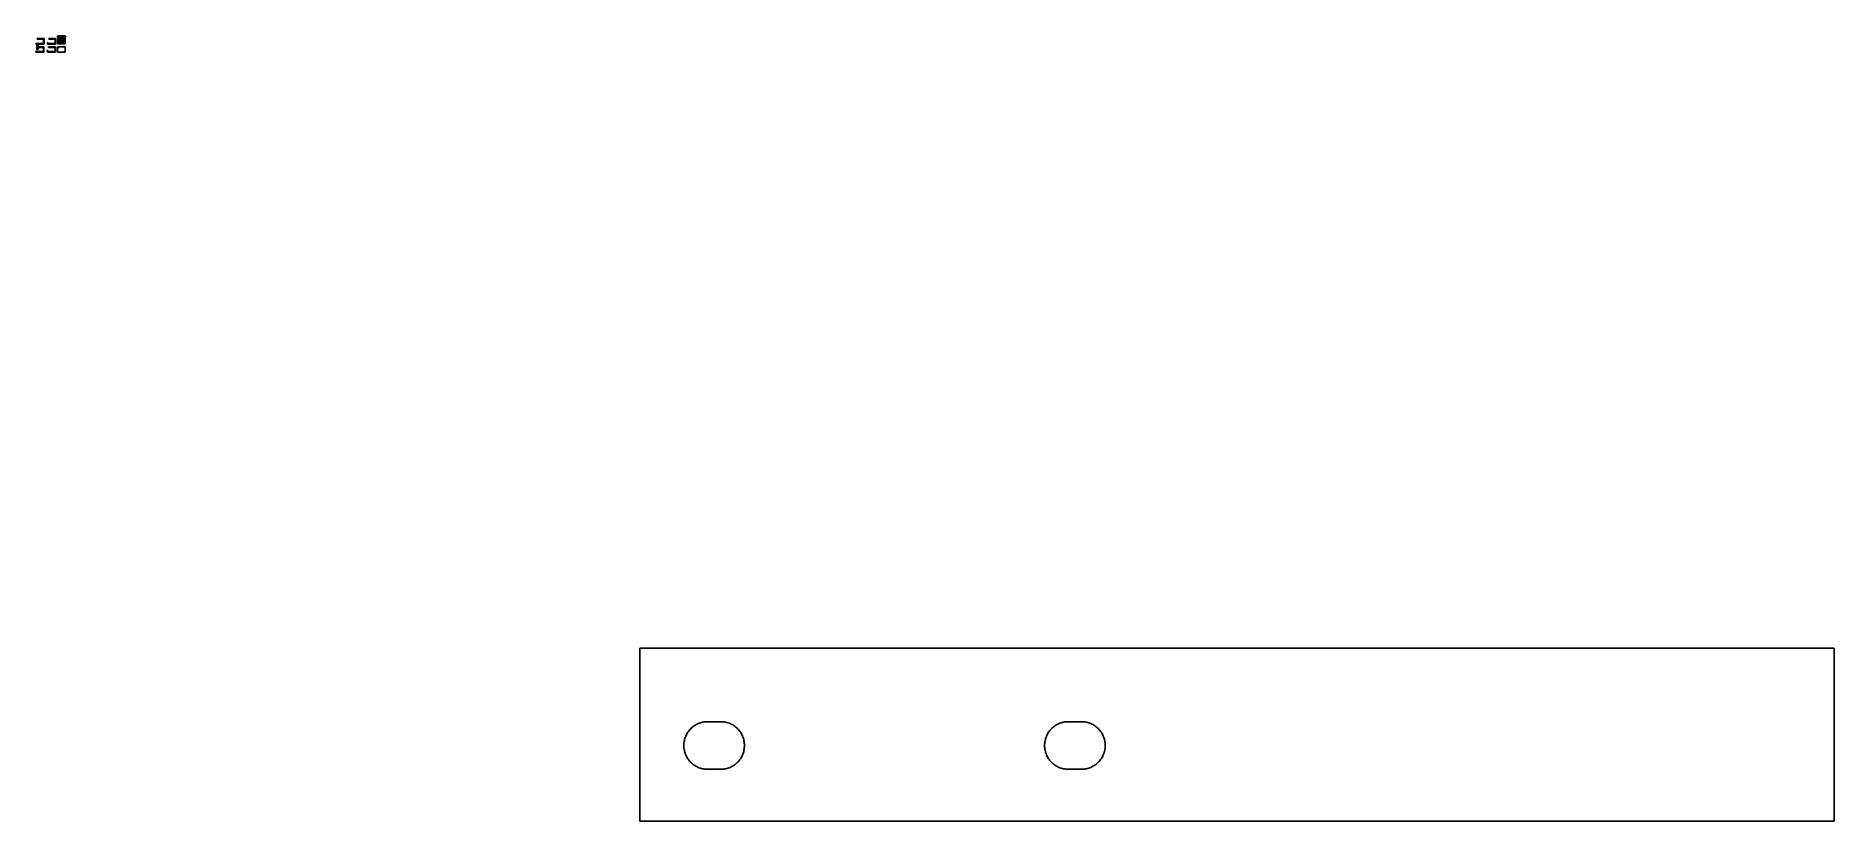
# Model space of a CAD drawing. Extents: x 28 to 9266, y -3933 to 97.
import ezdxf

# ---------------------------------------------------------------- set-up
doc = ezdxf.new("R2010")
doc.units = 0

msp = doc.modelspace()

# ---------------------------------------------------------------- linework, layer by layer
at = {"layer": 'Layer 1'}
for p, q in [((139.269, 96.5541), (139.269, 94.3863)), ((139.269, 94.3863), (179.438, 94.3863)), ((139.442431, 96.971323), (139.269754, 96.554754)), ((139.442178, 92.416269), (139.269754, 91.999237)), ((139.859, 92.5892), (139.442178, 92.416269)), ((139.859, 97.144), (139.442431, 96.971323)), ((178.847, 97.144), (139.859, 97.144)), ((178.847, 92.5885), (139.859, 92.5885)), ((179.264328, 96.971374), (178.847754, 97.144046)), ((179.264581, 92.416237), (178.847754, 92.589163)), ((179.437, 96.5548), (179.264328, 96.971374)), ((179.437, 91.9992), (179.264581, 92.416237)), ((179.437, 96.5541), (179.438411, 94.38636)), ((28.4354, 14.4982), (28.608071, 14.081335)), ((28.4356, 19.0331), (28.4356, 14.4977)), ((28.4356, 19.0331), (29.751, 19.0331)), ((28.608071, 14.081335), (29.024934, 13.908661)), ((28.9124, 55.5104), (29.085071, 55.093539)), ((28.913, 60.6101), (28.913, 55.5097)), ((28.913, 60.6101), (30.2277, 60.6101)), ((68.5752, 13.9084), (29.0255, 13.9084)), ((29.085071, 55.093539), (29.501931, 54.920866)), ((69.6254, 54.9205), (29.5022, 54.9205)), ((30.0076, 17.0969), (29.75097, 17.475394)), ((29.751, 17.4754), (29.751, 19.0331)), ((67.0792, 17.0941), (30.0076, 17.096979)), ((30.4843, 58.6739), (30.22767, 59.052394)), ((30.2277, 59.0524), (30.2277, 60.6101)), ((67.5566, 58.671), (30.4843, 58.6739)), ((33.0393, 55.8885), (33.0393, 28.7953)), ((33.0393, 55.8885), (33.0393, 28.7953)), ((33.0393, 55.8885), (33.0393, 28.7953)), ((33.0393, 28.7951), (33.131865, 28.571567)), ((33.0393, 28.7951), (33.131865, 28.571567)), ((33.0393, 28.7951), (33.131865, 28.571567)), ((33.131905, 56.111831), (33.039314, 55.888345)), ((33.131905, 56.111831), (33.039314, 55.888345)), ((33.131905, 56.111831), (33.039314, 55.888345)), ((33.131865, 28.571567), (33.355386, 28.478972)), ((33.131865, 28.571567), (33.355386, 28.478972)), ((33.131865, 28.571567), (33.355386, 28.478972)), ((33.3554, 56.2044), (33.131905, 56.111831)), ((33.3554, 56.2044), (33.131905, 56.111831)), ((33.3554, 56.2044), (33.131905, 56.111831)), ((39.3296, 56.2046), (33.3547, 56.2046)), ((39.3296, 56.2046), (33.3547, 56.2046)), ((39.3296, 56.2046), (33.3547, 56.2046)), ((39.3296, 28.4792), (33.3547, 28.4792)), ((39.3296, 28.4792), (33.3547, 28.4792)), ((39.3296, 28.4792), (33.3547, 28.4792)), ((68.5752, 41.6782), (34.1896, 41.679047)), ((34.1897, 38.5994), (34.1897, 41.6789)), ((35.1295, 38.5994), (34.1897, 38.5994)), ((34.6671, 80.1763), (34.6671, 83.8201)), ((69.6254, 83.8201), (34.6671, 83.8201)), ((35.6069, 80.1763), (34.6671, 80.1763)), ((67.0849, 38.5994), (35.1295, 38.5994)), ((67.5623, 80.1763), (35.6069, 80.1763)), ((39.553519, 56.111876), (39.330042, 56.204455)), ((39.553519, 56.111876), (39.330042, 56.204455)), ((39.553519, 56.111876), (39.330042, 56.204455)), ((39.3301, 28.4789), (39.553602, 28.571505)), ((39.3301, 28.4789), (39.553602, 28.571505)), ((39.3301, 28.4789), (39.553602, 28.571505)), ((39.6461, 55.8884), (39.553519, 56.111876)), ((39.6461, 55.8884), (39.553519, 56.111876)), ((39.6461, 55.8884), (39.553519, 56.111876)), ((39.553602, 28.571505), (39.646158, 28.795028)), ((39.553602, 28.571505), (39.646158, 28.795028)), ((39.553602, 28.571505), (39.646158, 28.795028)), ((39.6458, 28.7953), (39.6458, 55.8885)), ((39.6458, 28.7953), (39.6458, 55.8885)), ((39.6458, 28.7953), (39.6458, 55.8885)), ((67.3846, 17.4611), (67.079225, 17.094076)), ((67.3846, 38.1822), (67.084959, 38.599403)), ((67.3846, 38.1822), (67.3846, 17.4611)), ((67.8613, 59.038), (67.556641, 58.670976)), ((67.8613, 79.7591), (67.5623, 80.1763)), ((67.8613, 79.7591), (67.8613, 59.038)), ((68.992728, 41.505959), (68.575869, 41.678631)), ((68.5759, 13.9086), (68.992762, 14.081275)), ((69.1654, 41.0891), (68.992728, 41.505959)), ((68.992762, 14.081275), (69.165431, 14.498139)), ((69.1652, 41.089), (69.1652, 14.4977)), ((69.6254, 54.9208), (70.042262, 55.093472)), ((70.042522, 83.647534), (69.6257, 83.8201)), ((70.042262, 55.093472), (70.214934, 55.510334)), ((70.2153, 83.2308), (70.042522, 83.647534)), ((70.2147, 83.2308), (70.2147, 55.5097)), ((86.5186, 19.3263), (86.5186, 22.0561)), ((89.1465, 22.0561), (86.5186, 22.0561)), ((87.8318, 19.3263), (86.5186, 19.3263)), ((86.996, 60.9033), (86.996, 63.633)), ((89.6232, 63.633), (86.996, 63.633)), ((88.3085, 60.9033), (86.996, 60.9033)), ((87.8318, 19.3263), (87.8318, 14.7916)), ((87.8319, 14.7917), (88.004571, 14.374835)), ((88.004571, 14.374835), (88.421434, 14.202161)), ((88.3085, 60.9033), (88.3085, 55.8036)), ((88.3088, 55.8039), (88.481498, 55.387015)), ((127.972, 14.2016), (88.4211, 14.2016)), ((88.481498, 55.387015), (88.898404, 55.214369)), ((129.022, 55.2137), (88.8978, 55.2137)), ((89.4031, 17.3908), (89.14647, 17.768577)), ((89.1465, 17.7686), (89.1465, 22.0561)), ((126.476, 17.388), (89.4031, 17.3908)), ((89.6232, 59.3456), (89.6232, 63.633)), ((89.8798, 58.9678), (89.6232, 59.3456)), ((126.953, 58.9649), (89.8798, 58.9678)), ((93.5859, 38.8933), (93.5859, 41.9721)), ((127.972, 41.9721), (93.5859, 41.9721)), ((94.5257, 38.8933), (93.5859, 38.8933)), ((94.0626, 80.4702), (94.0626, 84.1132)), ((129.022, 84.1132), (94.0626, 84.1132)), ((95.0024, 80.4702), (94.0626, 80.4702)), ((126.481, 38.8933), (94.5257, 38.8933)), ((126.959, 80.4702), (95.0024, 80.4702)), ((126.781, 17.755), (126.476341, 17.387976)), ((126.781, 38.4754), (126.481359, 38.89332)), ((126.781, 38.4754), (126.781, 17.755)), ((127.258, 59.3319), (126.953341, 58.964876)), ((127.258, 80.0523), (126.959076, 80.47022)), ((127.258, 80.0523), (127.258, 59.3319)), ((127.972, 14.2022), (128.389141, 14.374722)), ((128.389175, 41.799712), (127.972037, 41.972231)), ((128.389141, 14.374722), (128.561963, 14.791739)), ((128.562, 41.3827), (128.389175, 41.799712)), ((128.561, 41.3822), (128.561, 14.7916)), ((129.439328, 83.941328), (129.022, 84.114)), ((129.022, 55.2143), (129.439186, 55.386831)), ((129.439186, 55.386831), (129.612, 55.8039)), ((129.612, 83.524), (129.439328, 83.941328)), ((129.612, 83.524), (129.611153, 55.8036)), ((138.575, 82.9878), (138.575, 67.3549)), ((138.575, 67.3549), (142.636, 67.3549)), ((138.575, 57.5241), (138.575, 65.0294)), ((142.636, 65.0294), (138.575, 65.0294)), ((138.575, 57.5247), (138.747825, 57.107688)), ((138.747714, 83.405123), (138.575037, 82.987837)), ((139.165, 83.5778), (138.747714, 83.405123)), ((138.747825, 57.107688), (139.164963, 56.935168)), ((138.992, 73.6882), (138.992, 74.7778)), ((138.992, 74.7778), (139.498, 74.7778)), ((139.498, 73.6882), (138.992, 73.6882)), ((139.139, 40.7141), (139.139, 15.2503)), ((139.312329, 41.130821), (139.139754, 40.714066)), ((139.14, 15.2506), (139.312581, 14.833859)), ((139.164, 83.577), (141.09446, 83.574133)), ((178.153, 56.9348), (139.164, 56.9348)), ((139.269, 91.9992), (139.269, 89.8315)), ((139.269, 89.8315), (179.438, 89.8315)), ((139.729, 41.3036), (139.312329, 41.130821)), ((139.312581, 14.833859), (139.729246, 14.661095)), ((139.498, 74.7778), (139.498, 73.6882)), ((139.729, 41.3033), (141.65946, 41.300421)), ((178.717, 14.6611), (139.729, 14.6611)), ((144.555, 64.2223), (140.604, 64.2223)), ((140.604, 64.2223), (140.604, 60.2717)), ((140.604, 60.2717), (144.555, 60.2717)), ((178.153, 83.577), (141.095, 83.5742)), ((141.66, 35.0438), (141.66, 41.3005)), ((141.66, 35.0438), (144.89153, 35.040921)), ((142.636, 67.3549), (142.636, 65.0294)), ((144.555, 60.2717), (144.555, 64.2223)), ((178.717, 41.3033), (144.891, 41.3033)), ((144.891, 35.041), (144.891, 41.3033)), ((145.98, 80.3512), (145.98, 76.4007)), ((149.931, 80.3512), (145.98, 80.3512)), ((145.98, 76.4007), (149.931, 76.4007)), ((149.931, 74.9749), (145.98, 74.9749)), ((145.98, 74.9749), (145.98, 71.0244)), ((145.98, 71.0244), (149.931, 71.0244)), ((145.98, 69.5986), (145.98, 65.6481)), ((149.931, 69.5986), (145.98, 69.5986)), ((145.98, 65.6481), (149.931, 65.6481)), ((149.931, 64.2223), (145.98, 64.2223)), ((145.98, 64.2223), (145.98, 60.2717)), ((145.98, 60.2717), (149.931, 60.2717)), ((149.931, 76.4007), (149.931, 80.3512)), ((149.931, 71.0244), (149.931, 74.9749)), ((149.931, 65.6481), (149.931, 69.5986)), ((149.931, 60.2717), (149.931, 64.2223)), ((155.308, 80.3512), (151.356, 80.3512)), ((151.356, 80.3512), (151.356, 76.4007)), ((151.356, 76.4007), (155.308, 76.4007)), ((155.308, 74.9749), (151.356, 74.9749)), ((151.356, 74.9749), (151.356, 71.0244)), ((151.356, 71.0244), (155.308, 71.0244)), ((155.308, 69.5986), (151.356, 69.5986)), ((151.356, 69.5986), (151.356, 65.6481)), ((151.356, 65.6481), (155.308, 65.6481)), ((155.308, 64.2223), (151.356, 64.2223)), ((151.356, 64.2223), (151.356, 60.2717)), ((151.356, 60.2717), (155.308, 60.2717)), ((155.308, 76.4007), (155.308, 80.3512)), ((155.308, 71.0244), (155.308, 74.9749)), ((155.308, 65.6481), (155.308, 69.5986)), ((155.308, 60.2717), (155.308, 64.2223)), ((160.684, 80.3512), (156.733, 80.3512)), ((156.733, 80.3512), (156.733, 76.4007)), ((156.733, 76.4007), (160.684, 76.4007)), ((160.684, 74.9749), (156.733, 74.9749)), ((156.733, 74.9749), (156.733, 71.0244)), ((156.733, 71.0244), (160.684, 71.0244)), ((156.733, 69.5986), (156.733, 65.6481)), ((160.684, 69.5986), (156.733, 69.5986)), ((156.733, 65.6481), (160.684, 65.6481)), ((160.684, 64.2223), (156.733, 64.2223)), ((156.733, 64.2223), (156.733, 60.2717)), ((156.733, 60.2717), (160.684, 60.2717)), ((160.684, 76.4007), (160.684, 80.3512)), ((160.684, 71.0244), (160.684, 74.9749)), ((160.684, 65.6481), (160.684, 69.5986)), ((160.684, 60.2717), (160.684, 64.2223)), ((162.109, 80.3512), (162.109, 76.4007)), ((166.06, 80.3512), (162.109, 80.3512)), ((162.109, 76.4007), (166.06, 76.4007)), ((166.06, 74.9749), (162.109, 74.9749)), ((162.109, 74.9749), (162.109, 71.0244)), ((162.109, 71.0244), (166.06, 71.0244)), ((162.109, 69.5986), (162.109, 65.6481)), ((166.06, 69.5986), (162.109, 69.5986)), ((162.109, 65.6481), (166.06, 65.6481)), ((162.109, 64.2223), (162.109, 60.2717)), ((166.06, 64.2223), (162.109, 64.2223)), ((162.109, 60.2717), (166.06, 60.2717)), ((166.06, 76.4007), (166.06, 80.3512)), ((166.06, 71.0244), (166.06, 74.9749)), ((166.06, 65.6481), (166.06, 69.5986)), ((166.06, 60.2717), (166.06, 64.2223)), ((171.437, 80.3512), (167.485, 80.3512)), ((167.485, 80.3512), (167.485, 76.4007)), ((167.485, 76.4007), (171.437, 76.4007)), ((171.437, 74.9749), (167.485, 74.9749)), ((167.485, 74.9749), (167.485, 71.0244)), ((167.485, 71.0244), (171.437, 71.0244)), ((167.485, 69.5986), (167.485, 65.6481)), ((171.437, 69.5986), (167.485, 69.5986)), ((167.485, 65.6481), (171.437, 65.6481)), ((167.485, 64.2223), (167.485, 60.2717)), ((171.437, 64.2223), (167.485, 64.2223)), ((167.485, 60.2717), (171.437, 60.2717)), ((171.437, 76.4007), (171.437, 80.3512)), ((171.437, 71.0244), (171.437, 74.9749)), ((171.437, 65.6481), (171.437, 69.5986)), ((171.437, 60.2717), (171.437, 64.2223)), ((176.813, 80.3512), (172.862, 80.3512)), ((172.862, 80.3512), (172.862, 76.4007)), ((172.862, 76.4007), (176.813, 76.4007)), ((176.813, 74.9749), (172.862, 74.9749)), ((172.862, 74.9749), (172.862, 71.0244)), ((172.862, 71.0244), (176.813, 71.0244)), ((172.862, 69.5986), (172.862, 65.6481)), ((176.813, 69.5986), (172.862, 69.5986)), ((172.862, 65.6481), (176.813, 65.6481)), ((176.813, 64.2223), (172.862, 64.2223)), ((172.862, 64.2223), (172.862, 60.2717)), ((172.862, 60.2717), (176.813, 60.2717)), ((176.813, 76.4007), (176.813, 80.3512)), ((176.813, 71.0244), (176.813, 74.9749)), ((176.813, 65.6481), (176.813, 69.5986)), ((176.813, 60.2717), (176.813, 64.2223)), ((178.570328, 83.405128), (178.153, 83.5778)), ((178.153, 56.9355), (178.570138, 57.10802)), ((178.570138, 57.10802), (178.742963, 57.525032)), ((178.743, 82.9878), (178.570328, 83.405128)), ((179.13443, 41.13086), (178.717754, 41.303634)), ((178.718, 14.6614), (179.134688, 14.834187)), ((178.742, 82.9878), (178.742, 67.304)), ((178.742, 67.304), (178.742, 57.5248)), ((179.307, 40.7141), (179.13443, 41.13086)), ((179.134688, 14.834187), (179.307246, 15.25097)), ((179.307, 40.7141), (179.307, 25.0303)), ((179.307, 25.0303), (179.307, 15.2503)), ((179.437, 91.9992), (179.438411, 89.83146)), ((9266.48, -3046.3), (3130.97, -3046.3)), ((3130.97, -3046.3), (3130.97, -3933.05)), ((9266.48, -3046.3), (3130.97, -3046.3)), ((3130.97, -3046.3), (3130.97, -3933.05)), ((9266.48, -3046.3), (3130.97, -3046.3)), ((3130.97, -3046.3), (3130.97, -3933.05)), ((9266.48, -3046.3), (3130.97, -3046.3)), ((3130.97, -3046.3), (3130.97, -3933.05)), ((9266.48, -3046.3), (3130.97, -3046.3)), ((3130.97, -3046.3), (3130.97, -3933.05)), ((9266.48, -3933.05), (9266.48, -3046.3)), ((9266.48, -3933.05), (9266.48, -3046.3)), ((9266.48, -3933.05), (9266.48, -3046.3)), ((9266.48, -3933.05), (9266.48, -3046.3)), ((9266.48, -3933.05), (9266.48, -3046.3)), ((3362.602328, -3509.301934), (3360.984018, -3515.05596)), ((3362.602328, -3509.301934), (3360.984018, -3515.05596)), ((3362.602328, -3509.301934), (3360.984018, -3515.05596)), ((3362.602328, -3509.301934), (3360.984018, -3515.05596)), ((3362.602328, -3509.301934), (3360.984018, -3515.05596)), ((3364.490786, -3503.665777), (3362.602328, -3509.301934)), ((3364.490786, -3503.665777), (3362.602328, -3509.301934)), ((3364.490786, -3503.665777), (3362.602328, -3509.301934)), ((3364.490786, -3503.665777), (3362.602328, -3509.301934)), ((3364.490786, -3503.665777), (3362.602328, -3509.301934)), ((3366.641965, -3498.15502), (3364.490786, -3503.665777)), ((3366.641965, -3498.15502), (3364.490786, -3503.665777)), ((3366.641965, -3498.15502), (3364.490786, -3503.665777)), ((3366.641965, -3498.15502), (3364.490786, -3503.665777)), ((3366.641965, -3498.15502), (3364.490786, -3503.665777)), ((3369.048434, -3492.777196), (3366.641965, -3498.15502)), ((3369.048434, -3492.777196), (3366.641965, -3498.15502)), ((3369.048434, -3492.777196), (3366.641965, -3498.15502)), ((3369.048434, -3492.777196), (3366.641965, -3498.15502)), ((3369.048434, -3492.777196), (3366.641965, -3498.15502)), ((3371.702764, -3487.539836), (3369.048434, -3492.777196)), ((3371.702764, -3487.539836), (3369.048434, -3492.777196)), ((3371.702764, -3487.539836), (3369.048434, -3492.777196)), ((3371.702764, -3487.539836), (3369.048434, -3492.777196)), ((3371.702764, -3487.539836), (3369.048434, -3492.777196)), ((3374.597526, -3482.450472), (3371.702764, -3487.539836)), ((3374.597526, -3482.450472), (3371.702764, -3487.539836)), ((3374.597526, -3482.450472), (3371.702764, -3487.539836)), ((3374.597526, -3482.450472), (3371.702764, -3487.539836)), ((3374.597526, -3482.450472), (3371.702764, -3487.539836)), ((3377.725291, -3477.516636), (3374.597526, -3482.450472)), ((3377.725291, -3477.516636), (3374.597526, -3482.450472)), ((3377.725291, -3477.516636), (3374.597526, -3482.450472)), ((3377.725291, -3477.516636), (3374.597526, -3482.450472)), ((3377.725291, -3477.516636), (3374.597526, -3482.450472)), ((3381.078629, -3472.745861), (3377.725291, -3477.516636)), ((3381.078629, -3472.745861), (3377.725291, -3477.516636)), ((3381.078629, -3472.745861), (3377.725291, -3477.516636)), ((3381.078629, -3472.745861), (3377.725291, -3477.516636)), ((3381.078629, -3472.745861), (3377.725291, -3477.516636)), ((3384.650111, -3468.145678), (3381.078629, -3472.745861)), ((3384.650111, -3468.145678), (3381.078629, -3472.745861)), ((3384.650111, -3468.145678), (3381.078629, -3472.745861)), ((3384.650111, -3468.145678), (3381.078629, -3472.745861)), ((3384.650111, -3468.145678), (3381.078629, -3472.745861)), ((3388.432308, -3463.723618), (3384.650111, -3468.145678)), ((3388.432308, -3463.723618), (3384.650111, -3468.145678)), ((3388.432308, -3463.723618), (3384.650111, -3468.145678)), ((3388.432308, -3463.723618), (3384.650111, -3468.145678)), ((3388.432308, -3463.723618), (3384.650111, -3468.145678)), ((3392.41779, -3459.487214), (3388.432308, -3463.723618)), ((3392.41779, -3459.487214), (3388.432308, -3463.723618)), ((3392.41779, -3459.487214), (3388.432308, -3463.723618)), ((3392.41779, -3459.487214), (3388.432308, -3463.723618)), ((3392.41779, -3459.487214), (3388.432308, -3463.723618)), ((3396.599128, -3455.443999), (3392.41779, -3459.487214)), ((3396.599128, -3455.443999), (3392.41779, -3459.487214)), ((3396.599128, -3455.443999), (3392.41779, -3459.487214)), ((3396.599128, -3455.443999), (3392.41779, -3459.487214)), ((3396.599128, -3455.443999), (3392.41779, -3459.487214)), ((3400.968893, -3451.601502), (3396.599128, -3455.443999)), ((3400.968893, -3451.601502), (3396.599128, -3455.443999)), ((3400.968893, -3451.601502), (3396.599128, -3455.443999)), ((3400.968893, -3451.601502), (3396.599128, -3455.443999)), ((3400.968893, -3451.601502), (3396.599128, -3455.443999)), ((3405.519656, -3447.967258), (3400.968893, -3451.601502)), ((3405.519656, -3447.967258), (3400.968893, -3451.601502)), ((3405.519656, -3447.967258), (3400.968893, -3451.601502)), ((3405.519656, -3447.967258), (3400.968893, -3451.601502)), ((3405.519656, -3447.967258), (3400.968893, -3451.601502)), ((3410.243986, -3444.548797), (3405.519656, -3447.967258)), ((3410.243986, -3444.548797), (3405.519656, -3447.967258)), ((3410.243986, -3444.548797), (3405.519656, -3447.967258)), ((3410.243986, -3444.548797), (3405.519656, -3447.967258)), ((3410.243986, -3444.548797), (3405.519656, -3447.967258)), ((3415.134456, -3441.353651), (3410.243986, -3444.548797)), ((3415.134456, -3441.353651), (3410.243986, -3444.548797)), ((3415.134456, -3441.353651), (3410.243986, -3444.548797)), ((3415.134456, -3441.353651), (3410.243986, -3444.548797)), ((3415.134456, -3441.353651), (3410.243986, -3444.548797)), ((3420.183635, -3438.389353), (3415.134456, -3441.353651)), ((3420.183635, -3438.389353), (3415.134456, -3441.353651)), ((3420.183635, -3438.389353), (3415.134456, -3441.353651)), ((3420.183635, -3438.389353), (3415.134456, -3441.353651)), ((3420.183635, -3438.389353), (3415.134456, -3441.353651)), ((3425.384094, -3435.663434), (3420.183635, -3438.389353)), ((3425.384094, -3435.663434), (3420.183635, -3438.389353)), ((3425.384094, -3435.663434), (3420.183635, -3438.389353)), ((3425.384094, -3435.663434), (3420.183635, -3438.389353)), ((3425.384094, -3435.663434), (3420.183635, -3438.389353)), ((3430.728404, -3433.183427), (3425.384094, -3435.663434)), ((3430.728404, -3433.183427), (3425.384094, -3435.663434)), ((3430.728404, -3433.183427), (3425.384094, -3435.663434)), ((3430.728404, -3433.183427), (3425.384094, -3435.663434)), ((3430.728404, -3433.183427), (3425.384094, -3435.663434)), ((3436.209135, -3430.956862), (3430.728404, -3433.183427)), ((3436.209135, -3430.956862), (3430.728404, -3433.183427)), ((3436.209135, -3430.956862), (3430.728404, -3433.183427)), ((3436.209135, -3430.956862), (3430.728404, -3433.183427)), ((3436.209135, -3430.956862), (3430.728404, -3433.183427)), ((3441.818859, -3428.991273), (3436.209135, -3430.956862)), ((3441.818859, -3428.991273), (3436.209135, -3430.956862)), ((3441.818859, -3428.991273), (3436.209135, -3430.956862)), ((3441.818859, -3428.991273), (3436.209135, -3430.956862)), ((3441.818859, -3428.991273), (3436.209135, -3430.956862)), ((3447.550146, -3427.29419), (3441.818859, -3428.991273)), ((3447.550146, -3427.29419), (3441.818859, -3428.991273)), ((3447.550146, -3427.29419), (3441.818859, -3428.991273)), ((3447.550146, -3427.29419), (3441.818859, -3428.991273)), ((3447.550146, -3427.29419), (3441.818859, -3428.991273)), ((3453.395567, -3425.873147), (3447.550146, -3427.29419)), ((3453.395567, -3425.873147), (3447.550146, -3427.29419)), ((3453.395567, -3425.873147), (3447.550146, -3427.29419)), ((3453.395567, -3425.873147), (3447.550146, -3427.29419)), ((3453.395567, -3425.873147), (3447.550146, -3427.29419)), ((3459.347692, -3424.735674), (3453.395567, -3425.873147)), ((3459.347692, -3424.735674), (3453.395567, -3425.873147)), ((3459.347692, -3424.735674), (3453.395567, -3425.873147)), ((3459.347692, -3424.735674), (3453.395567, -3425.873147)), ((3459.347692, -3424.735674), (3453.395567, -3425.873147)), ((3465.399092, -3423.889304), (3459.347692, -3424.735674)), ((3465.399092, -3423.889304), (3459.347692, -3424.735674)), ((3465.399092, -3423.889304), (3459.347692, -3424.735674)), ((3465.399092, -3423.889304), (3459.347692, -3424.735674)), ((3465.399092, -3423.889304), (3459.347692, -3424.735674)), ((3471.542338, -3423.341569), (3465.399092, -3423.889304)), ((3471.542338, -3423.341569), (3465.399092, -3423.889304)), ((3471.542338, -3423.341569), (3465.399092, -3423.889304)), ((3471.542338, -3423.341569), (3465.399092, -3423.889304)), ((3471.542338, -3423.341569), (3465.399092, -3423.889304)), ((3477.77, -3423.1), (3471.542338, -3423.341569)), ((3477.77, -3423.1), (3471.542338, -3423.341569)), ((3477.77, -3423.1), (3471.542338, -3423.341569)), ((3477.77, -3423.1), (3471.542338, -3423.341569)), ((3477.77, -3423.1), (3471.542338, -3423.341569)), ((3547.53, -3423.07), (3477.54, -3423.07)), ((3547.53, -3423.07), (3477.54, -3423.07)), ((3547.53, -3423.07), (3477.54, -3423.07)), ((3547.53, -3423.07), (3477.54, -3423.07)), ((3547.53, -3423.07), (3477.54, -3423.07)), ((3554.007662, -3423.340569), (3547.78, -3423.099)), ((3554.007662, -3423.340569), (3547.78, -3423.099)), ((3554.007662, -3423.340569), (3547.78, -3423.099)), ((3554.007662, -3423.340569), (3547.78, -3423.099)), ((3554.007662, -3423.340569), (3547.78, -3423.099)), ((3560.150908, -3423.888304), (3554.007662, -3423.340569)), ((3560.150908, -3423.888304), (3554.007662, -3423.340569)), ((3560.150908, -3423.888304), (3554.007662, -3423.340569)), ((3560.150908, -3423.888304), (3554.007662, -3423.340569)), ((3560.150908, -3423.888304), (3554.007662, -3423.340569)), ((3566.202308, -3424.734674), (3560.150908, -3423.888304)), ((3566.202308, -3424.734674), (3560.150908, -3423.888304)), ((3566.202308, -3424.734674), (3560.150908, -3423.888304)), ((3566.202308, -3424.734674), (3560.150908, -3423.888304)), ((3566.202308, -3424.734674), (3560.150908, -3423.888304)), ((3572.154433, -3425.872147), (3566.202308, -3424.734674)), ((3572.154433, -3425.872147), (3566.202308, -3424.734674)), ((3572.154433, -3425.872147), (3566.202308, -3424.734674)), ((3572.154433, -3425.872147), (3566.202308, -3424.734674)), ((3572.154433, -3425.872147), (3566.202308, -3424.734674)), ((3577.999854, -3427.29319), (3572.154433, -3425.872147)), ((3577.999854, -3427.29319), (3572.154433, -3425.872147)), ((3577.999854, -3427.29319), (3572.154433, -3425.872147)), ((3577.999854, -3427.29319), (3572.154433, -3425.872147)), ((3577.999854, -3427.29319), (3572.154433, -3425.872147)), ((3583.731141, -3428.990273), (3577.999854, -3427.29319)), ((3583.731141, -3428.990273), (3577.999854, -3427.29319)), ((3583.731141, -3428.990273), (3577.999854, -3427.29319)), ((3583.731141, -3428.990273), (3577.999854, -3427.29319)), ((3583.731141, -3428.990273), (3577.999854, -3427.29319)), ((3589.340865, -3430.955862), (3583.731141, -3428.990273)), ((3589.340865, -3430.955862), (3583.731141, -3428.990273)), ((3589.340865, -3430.955862), (3583.731141, -3428.990273)), ((3589.340865, -3430.955862), (3583.731141, -3428.990273)), ((3589.340865, -3430.955862), (3583.731141, -3428.990273)), ((3594.821596, -3433.182427), (3589.340865, -3430.955862)), ((3594.821596, -3433.182427), (3589.340865, -3430.955862)), ((3594.821596, -3433.182427), (3589.340865, -3430.955862)), ((3594.821596, -3433.182427), (3589.340865, -3430.955862)), ((3594.821596, -3433.182427), (3589.340865, -3430.955862)), ((3600.165906, -3435.662434), (3594.821596, -3433.182427)), ((3600.165906, -3435.662434), (3594.821596, -3433.182427)), ((3600.165906, -3435.662434), (3594.821596, -3433.182427)), ((3600.165906, -3435.662434), (3594.821596, -3433.182427)), ((3600.165906, -3435.662434), (3594.821596, -3433.182427)), ((3605.366365, -3438.388353), (3600.165906, -3435.662434)), ((3605.366365, -3438.388353), (3600.165906, -3435.662434)), ((3605.366365, -3438.388353), (3600.165906, -3435.662434)), ((3605.366365, -3438.388353), (3600.165906, -3435.662434)), ((3605.366365, -3438.388353), (3600.165906, -3435.662434)), ((3610.415544, -3441.352651), (3605.366365, -3438.388353)), ((3610.415544, -3441.352651), (3605.366365, -3438.388353)), ((3610.415544, -3441.352651), (3605.366365, -3438.388353)), ((3610.415544, -3441.352651), (3605.366365, -3438.388353)), ((3610.415544, -3441.352651), (3605.366365, -3438.388353)), ((3615.306014, -3444.547797), (3610.415544, -3441.352651)), ((3615.306014, -3444.547797), (3610.415544, -3441.352651)), ((3615.306014, -3444.547797), (3610.415544, -3441.352651)), ((3615.306014, -3444.547797), (3610.415544, -3441.352651)), ((3615.306014, -3444.547797), (3610.415544, -3441.352651)), ((3620.030344, -3447.966258), (3615.306014, -3444.547797)), ((3620.030344, -3447.966258), (3615.306014, -3444.547797)), ((3620.030344, -3447.966258), (3615.306014, -3444.547797)), ((3620.030344, -3447.966258), (3615.306014, -3444.547797)), ((3620.030344, -3447.966258), (3615.306014, -3444.547797)), ((3624.581107, -3451.600502), (3620.030344, -3447.966258)), ((3624.581107, -3451.600502), (3620.030344, -3447.966258)), ((3624.581107, -3451.600502), (3620.030344, -3447.966258)), ((3624.581107, -3451.600502), (3620.030344, -3447.966258)), ((3624.581107, -3451.600502), (3620.030344, -3447.966258)), ((3628.950872, -3455.442999), (3624.581107, -3451.600502)), ((3628.950872, -3455.442999), (3624.581107, -3451.600502)), ((3628.950872, -3455.442999), (3624.581107, -3451.600502)), ((3628.950872, -3455.442999), (3624.581107, -3451.600502)), ((3628.950872, -3455.442999), (3624.581107, -3451.600502)), ((3633.13221, -3459.486214), (3628.950872, -3455.442999)), ((3633.13221, -3459.486214), (3628.950872, -3455.442999)), ((3633.13221, -3459.486214), (3628.950872, -3455.442999)), ((3633.13221, -3459.486214), (3628.950872, -3455.442999)), ((3633.13221, -3459.486214), (3628.950872, -3455.442999)), ((3637.117692, -3463.722618), (3633.13221, -3459.486214)), ((3637.117692, -3463.722618), (3633.13221, -3459.486214)), ((3637.117692, -3463.722618), (3633.13221, -3459.486214)), ((3637.117692, -3463.722618), (3633.13221, -3459.486214)), ((3637.117692, -3463.722618), (3633.13221, -3459.486214)), ((3640.899889, -3468.144678), (3637.117692, -3463.722618)), ((3640.899889, -3468.144678), (3637.117692, -3463.722618)), ((3640.899889, -3468.144678), (3637.117692, -3463.722618)), ((3640.899889, -3468.144678), (3637.117692, -3463.722618)), ((3640.899889, -3468.144678), (3637.117692, -3463.722618)), ((3644.471371, -3472.744861), (3640.899889, -3468.144678)), ((3644.471371, -3472.744861), (3640.899889, -3468.144678)), ((3644.471371, -3472.744861), (3640.899889, -3468.144678)), ((3644.471371, -3472.744861), (3640.899889, -3468.144678)), ((3644.471371, -3472.744861), (3640.899889, -3468.144678)), ((3647.824709, -3477.515636), (3644.471371, -3472.744861)), ((3647.824709, -3477.515636), (3644.471371, -3472.744861)), ((3647.824709, -3477.515636), (3644.471371, -3472.744861)), ((3647.824709, -3477.515636), (3644.471371, -3472.744861)), ((3647.824709, -3477.515636), (3644.471371, -3472.744861)), ((3650.952474, -3482.449472), (3647.824709, -3477.515636)), ((3650.952474, -3482.449472), (3647.824709, -3477.515636)), ((3650.952474, -3482.449472), (3647.824709, -3477.515636)), ((3650.952474, -3482.449472), (3647.824709, -3477.515636)), ((3650.952474, -3482.449472), (3647.824709, -3477.515636)), ((3653.847236, -3487.538836), (3650.952474, -3482.449472)), ((3653.847236, -3487.538836), (3650.952474, -3482.449472)), ((3653.847236, -3487.538836), (3650.952474, -3482.449472)), ((3653.847236, -3487.538836), (3650.952474, -3482.449472)), ((3653.847236, -3487.538836), (3650.952474, -3482.449472)), ((3656.501566, -3492.776196), (3653.847236, -3487.538836)), ((3656.501566, -3492.776196), (3653.847236, -3487.538836)), ((3656.501566, -3492.776196), (3653.847236, -3487.538836)), ((3656.501566, -3492.776196), (3653.847236, -3487.538836)), ((3656.501566, -3492.776196), (3653.847236, -3487.538836)), ((3658.908035, -3498.15402), (3656.501566, -3492.776196)), ((3658.908035, -3498.15402), (3656.501566, -3492.776196)), ((3658.908035, -3498.15402), (3656.501566, -3492.776196)), ((3658.908035, -3498.15402), (3656.501566, -3492.776196)), ((3658.908035, -3498.15402), (3656.501566, -3492.776196)), ((3661.059214, -3503.664777), (3658.908035, -3498.15402)), ((3661.059214, -3503.664777), (3658.908035, -3498.15402)), ((3661.059214, -3503.664777), (3658.908035, -3498.15402)), ((3661.059214, -3503.664777), (3658.908035, -3498.15402)), ((3661.059214, -3503.664777), (3658.908035, -3498.15402)), ((3662.947672, -3509.300934), (3661.059214, -3503.664777)), ((3662.947672, -3509.300934), (3661.059214, -3503.664777)), ((3662.947672, -3509.300934), (3661.059214, -3503.664777)), ((3662.947672, -3509.300934), (3661.059214, -3503.664777)), ((3662.947672, -3509.300934), (3661.059214, -3503.664777)), ((3664.565982, -3515.05496), (3662.947672, -3509.300934)), ((3664.565982, -3515.05496), (3662.947672, -3509.300934)), ((3664.565982, -3515.05496), (3662.947672, -3509.300934)), ((3664.565982, -3515.05496), (3662.947672, -3509.300934)), ((3664.565982, -3515.05496), (3662.947672, -3509.300934)), ((5215.952328, -3509.301934), (5214.334018, -3515.05596)), ((5215.952328, -3509.301934), (5214.334018, -3515.05596)), ((5215.952328, -3509.301934), (5214.334018, -3515.05596)), ((5215.952328, -3509.301934), (5214.334018, -3515.05596)), ((5215.952328, -3509.301934), (5214.334018, -3515.05596)), ((5217.840786, -3503.665777), (5215.952328, -3509.301934)), ((5217.840786, -3503.665777), (5215.952328, -3509.301934)), ((5217.840786, -3503.665777), (5215.952328, -3509.301934)), ((5217.840786, -3503.665777), (5215.952328, -3509.301934)), ((5217.840786, -3503.665777), (5215.952328, -3509.301934)), ((5219.991965, -3498.15502), (5217.840786, -3503.665777)), ((5219.991965, -3498.15502), (5217.840786, -3503.665777)), ((5219.991965, -3498.15502), (5217.840786, -3503.665777)), ((5219.991965, -3498.15502), (5217.840786, -3503.665777)), ((5219.991965, -3498.15502), (5217.840786, -3503.665777)), ((5222.398434, -3492.777196), (5219.991965, -3498.15502)), ((5222.398434, -3492.777196), (5219.991965, -3498.15502)), ((5222.398434, -3492.777196), (5219.991965, -3498.15502)), ((5222.398434, -3492.777196), (5219.991965, -3498.15502)), ((5222.398434, -3492.777196), (5219.991965, -3498.15502)), ((5225.052764, -3487.539836), (5222.398434, -3492.777196)), ((5225.052764, -3487.539836), (5222.398434, -3492.777196)), ((5225.052764, -3487.539836), (5222.398434, -3492.777196)), ((5225.052764, -3487.539836), (5222.398434, -3492.777196)), ((5225.052764, -3487.539836), (5222.398434, -3492.777196)), ((5227.947526, -3482.450472), (5225.052764, -3487.539836)), ((5227.947526, -3482.450472), (5225.052764, -3487.539836)), ((5227.947526, -3482.450472), (5225.052764, -3487.539836)), ((5227.947526, -3482.450472), (5225.052764, -3487.539836)), ((5227.947526, -3482.450472), (5225.052764, -3487.539836)), ((5231.075291, -3477.516636), (5227.947526, -3482.450472)), ((5231.075291, -3477.516636), (5227.947526, -3482.450472)), ((5231.075291, -3477.516636), (5227.947526, -3482.450472)), ((5231.075291, -3477.516636), (5227.947526, -3482.450472)), ((5231.075291, -3477.516636), (5227.947526, -3482.450472)), ((5234.428629, -3472.745861), (5231.075291, -3477.516636)), ((5234.428629, -3472.745861), (5231.075291, -3477.516636)), ((5234.428629, -3472.745861), (5231.075291, -3477.516636)), ((5234.428629, -3472.745861), (5231.075291, -3477.516636)), ((5234.428629, -3472.745861), (5231.075291, -3477.516636)), ((5238.000111, -3468.145678), (5234.428629, -3472.745861)), ((5238.000111, -3468.145678), (5234.428629, -3472.745861)), ((5238.000111, -3468.145678), (5234.428629, -3472.745861)), ((5238.000111, -3468.145678), (5234.428629, -3472.745861)), ((5238.000111, -3468.145678), (5234.428629, -3472.745861)), ((5241.782308, -3463.723618), (5238.000111, -3468.145678)), ((5241.782308, -3463.723618), (5238.000111, -3468.145678)), ((5241.782308, -3463.723618), (5238.000111, -3468.145678)), ((5241.782308, -3463.723618), (5238.000111, -3468.145678)), ((5241.782308, -3463.723618), (5238.000111, -3468.145678)), ((5245.76779, -3459.487214), (5241.782308, -3463.723618)), ((5245.76779, -3459.487214), (5241.782308, -3463.723618)), ((5245.76779, -3459.487214), (5241.782308, -3463.723618)), ((5245.76779, -3459.487214), (5241.782308, -3463.723618)), ((5245.76779, -3459.487214), (5241.782308, -3463.723618)), ((5249.949128, -3455.443999), (5245.76779, -3459.487214)), ((5249.949128, -3455.443999), (5245.76779, -3459.487214)), ((5249.949128, -3455.443999), (5245.76779, -3459.487214)), ((5249.949128, -3455.443999), (5245.76779, -3459.487214)), ((5249.949128, -3455.443999), (5245.76779, -3459.487214)), ((5254.318893, -3451.601502), (5249.949128, -3455.443999)), ((5254.318893, -3451.601502), (5249.949128, -3455.443999)), ((5254.318893, -3451.601502), (5249.949128, -3455.443999)), ((5254.318893, -3451.601502), (5249.949128, -3455.443999)), ((5254.318893, -3451.601502), (5249.949128, -3455.443999)), ((5258.869656, -3447.967258), (5254.318893, -3451.601502)), ((5258.869656, -3447.967258), (5254.318893, -3451.601502)), ((5258.869656, -3447.967258), (5254.318893, -3451.601502)), ((5258.869656, -3447.967258), (5254.318893, -3451.601502)), ((5258.869656, -3447.967258), (5254.318893, -3451.601502)), ((5263.593986, -3444.548797), (5258.869656, -3447.967258)), ((5263.593986, -3444.548797), (5258.869656, -3447.967258)), ((5263.593986, -3444.548797), (5258.869656, -3447.967258)), ((5263.593986, -3444.548797), (5258.869656, -3447.967258)), ((5263.593986, -3444.548797), (5258.869656, -3447.967258)), ((5268.484456, -3441.353651), (5263.593986, -3444.548797)), ((5268.484456, -3441.353651), (5263.593986, -3444.548797)), ((5268.484456, -3441.353651), (5263.593986, -3444.548797)), ((5268.484456, -3441.353651), (5263.593986, -3444.548797)), ((5268.484456, -3441.353651), (5263.593986, -3444.548797)), ((5273.533635, -3438.389353), (5268.484456, -3441.353651)), ((5273.533635, -3438.389353), (5268.484456, -3441.353651)), ((5273.533635, -3438.389353), (5268.484456, -3441.353651)), ((5273.533635, -3438.389353), (5268.484456, -3441.353651)), ((5273.533635, -3438.389353), (5268.484456, -3441.353651)), ((5278.734094, -3435.663434), (5273.533635, -3438.389353)), ((5278.734094, -3435.663434), (5273.533635, -3438.389353)), ((5278.734094, -3435.663434), (5273.533635, -3438.389353)), ((5278.734094, -3435.663434), (5273.533635, -3438.389353)), ((5278.734094, -3435.663434), (5273.533635, -3438.389353)), ((5284.078404, -3433.183427), (5278.734094, -3435.663434)), ((5284.078404, -3433.183427), (5278.734094, -3435.663434)), ((5284.078404, -3433.183427), (5278.734094, -3435.663434)), ((5284.078404, -3433.183427), (5278.734094, -3435.663434)), ((5284.078404, -3433.183427), (5278.734094, -3435.663434)), ((5289.559135, -3430.956862), (5284.078404, -3433.183427)), ((5289.559135, -3430.956862), (5284.078404, -3433.183427)), ((5289.559135, -3430.956862), (5284.078404, -3433.183427)), ((5289.559135, -3430.956862), (5284.078404, -3433.183427)), ((5289.559135, -3430.956862), (5284.078404, -3433.183427)), ((5295.168859, -3428.991273), (5289.559135, -3430.956862)), ((5295.168859, -3428.991273), (5289.559135, -3430.956862)), ((5295.168859, -3428.991273), (5289.559135, -3430.956862)), ((5295.168859, -3428.991273), (5289.559135, -3430.956862)), ((5295.168859, -3428.991273), (5289.559135, -3430.956862)), ((5300.900146, -3427.29419), (5295.168859, -3428.991273)), ((5300.900146, -3427.29419), (5295.168859, -3428.991273)), ((5300.900146, -3427.29419), (5295.168859, -3428.991273)), ((5300.900146, -3427.29419), (5295.168859, -3428.991273)), ((5300.900146, -3427.29419), (5295.168859, -3428.991273)), ((5306.745567, -3425.873147), (5300.900146, -3427.29419)), ((5306.745567, -3425.873147), (5300.900146, -3427.29419)), ((5306.745567, -3425.873147), (5300.900146, -3427.29419)), ((5306.745567, -3425.873147), (5300.900146, -3427.29419)), ((5306.745567, -3425.873147), (5300.900146, -3427.29419)), ((5312.697692, -3424.735674), (5306.745567, -3425.873147)), ((5312.697692, -3424.735674), (5306.745567, -3425.873147)), ((5312.697692, -3424.735674), (5306.745567, -3425.873147)), ((5312.697692, -3424.735674), (5306.745567, -3425.873147)), ((5312.697692, -3424.735674), (5306.745567, -3425.873147)), ((5318.749092, -3423.889304), (5312.697692, -3424.735674)), ((5318.749092, -3423.889304), (5312.697692, -3424.735674)), ((5318.749092, -3423.889304), (5312.697692, -3424.735674)), ((5318.749092, -3423.889304), (5312.697692, -3424.735674)), ((5318.749092, -3423.889304), (5312.697692, -3424.735674)), ((5324.892338, -3423.341569), (5318.749092, -3423.889304)), ((5324.892338, -3423.341569), (5318.749092, -3423.889304)), ((5324.892338, -3423.341569), (5318.749092, -3423.889304)), ((5324.892338, -3423.341569), (5318.749092, -3423.889304)), ((5324.892338, -3423.341569), (5318.749092, -3423.889304)), ((5331.12, -3423.1), (5324.892338, -3423.341569)), ((5331.12, -3423.1), (5324.892338, -3423.341569)), ((5331.12, -3423.1), (5324.892338, -3423.341569)), ((5331.12, -3423.1), (5324.892338, -3423.341569)), ((5331.12, -3423.1), (5324.892338, -3423.341569)), ((5400.88, -3423.07), (5330.89, -3423.07)), ((5400.88, -3423.07), (5330.89, -3423.07)), ((5400.88, -3423.07), (5330.89, -3423.07)), ((5400.88, -3423.07), (5330.89, -3423.07)), ((5400.88, -3423.07), (5330.89, -3423.07)), ((5407.337662, -3423.340569), (5401.11, -3423.099)), ((5407.337662, -3423.340569), (5401.11, -3423.099)), ((5407.337662, -3423.340569), (5401.11, -3423.099)), ((5407.337662, -3423.340569), (5401.11, -3423.099)), ((5407.337662, -3423.340569), (5401.11, -3423.099)), ((5413.480908, -3423.888304), (5407.337662, -3423.340569)), ((5413.480908, -3423.888304), (5407.337662, -3423.340569)), ((5413.480908, -3423.888304), (5407.337662, -3423.340569)), ((5413.480908, -3423.888304), (5407.337662, -3423.340569)), ((5413.480908, -3423.888304), (5407.337662, -3423.340569)), ((5419.532308, -3424.734674), (5413.480908, -3423.888304)), ((5419.532308, -3424.734674), (5413.480908, -3423.888304)), ((5419.532308, -3424.734674), (5413.480908, -3423.888304)), ((5419.532308, -3424.734674), (5413.480908, -3423.888304)), ((5419.532308, -3424.734674), (5413.480908, -3423.888304)), ((5425.484433, -3425.872147), (5419.532308, -3424.734674)), ((5425.484433, -3425.872147), (5419.532308, -3424.734674)), ((5425.484433, -3425.872147), (5419.532308, -3424.734674)), ((5425.484433, -3425.872147), (5419.532308, -3424.734674)), ((5425.484433, -3425.872147), (5419.532308, -3424.734674)), ((5431.329854, -3427.29319), (5425.484433, -3425.872147)), ((5431.329854, -3427.29319), (5425.484433, -3425.872147)), ((5431.329854, -3427.29319), (5425.484433, -3425.872147)), ((5431.329854, -3427.29319), (5425.484433, -3425.872147)), ((5431.329854, -3427.29319), (5425.484433, -3425.872147)), ((5437.061141, -3428.990273), (5431.329854, -3427.29319)), ((5437.061141, -3428.990273), (5431.329854, -3427.29319)), ((5437.061141, -3428.990273), (5431.329854, -3427.29319)), ((5437.061141, -3428.990273), (5431.329854, -3427.29319)), ((5437.061141, -3428.990273), (5431.329854, -3427.29319)), ((5442.670865, -3430.955862), (5437.061141, -3428.990273)), ((5442.670865, -3430.955862), (5437.061141, -3428.990273)), ((5442.670865, -3430.955862), (5437.061141, -3428.990273)), ((5442.670865, -3430.955862), (5437.061141, -3428.990273)), ((5442.670865, -3430.955862), (5437.061141, -3428.990273)), ((5448.151596, -3433.182427), (5442.670865, -3430.955862)), ((5448.151596, -3433.182427), (5442.670865, -3430.955862)), ((5448.151596, -3433.182427), (5442.670865, -3430.955862)), ((5448.151596, -3433.182427), (5442.670865, -3430.955862)), ((5448.151596, -3433.182427), (5442.670865, -3430.955862)), ((5453.495906, -3435.662434), (5448.151596, -3433.182427)), ((5453.495906, -3435.662434), (5448.151596, -3433.182427)), ((5453.495906, -3435.662434), (5448.151596, -3433.182427)), ((5453.495906, -3435.662434), (5448.151596, -3433.182427)), ((5453.495906, -3435.662434), (5448.151596, -3433.182427)), ((5458.696365, -3438.388353), (5453.495906, -3435.662434)), ((5458.696365, -3438.388353), (5453.495906, -3435.662434)), ((5458.696365, -3438.388353), (5453.495906, -3435.662434)), ((5458.696365, -3438.388353), (5453.495906, -3435.662434)), ((5458.696365, -3438.388353), (5453.495906, -3435.662434)), ((5463.745544, -3441.352651), (5458.696365, -3438.388353)), ((5463.745544, -3441.352651), (5458.696365, -3438.388353)), ((5463.745544, -3441.352651), (5458.696365, -3438.388353)), ((5463.745544, -3441.352651), (5458.696365, -3438.388353)), ((5463.745544, -3441.352651), (5458.696365, -3438.388353)), ((5468.636014, -3444.547797), (5463.745544, -3441.352651)), ((5468.636014, -3444.547797), (5463.745544, -3441.352651)), ((5468.636014, -3444.547797), (5463.745544, -3441.352651)), ((5468.636014, -3444.547797), (5463.745544, -3441.352651)), ((5468.636014, -3444.547797), (5463.745544, -3441.352651)), ((5473.360344, -3447.966258), (5468.636014, -3444.547797)), ((5473.360344, -3447.966258), (5468.636014, -3444.547797)), ((5473.360344, -3447.966258), (5468.636014, -3444.547797)), ((5473.360344, -3447.966258), (5468.636014, -3444.547797)), ((5473.360344, -3447.966258), (5468.636014, -3444.547797)), ((5477.911107, -3451.600502), (5473.360344, -3447.966258)), ((5477.911107, -3451.600502), (5473.360344, -3447.966258)), ((5477.911107, -3451.600502), (5473.360344, -3447.966258)), ((5477.911107, -3451.600502), (5473.360344, -3447.966258)), ((5477.911107, -3451.600502), (5473.360344, -3447.966258)), ((5482.280872, -3455.442999), (5477.911107, -3451.600502)), ((5482.280872, -3455.442999), (5477.911107, -3451.600502)), ((5482.280872, -3455.442999), (5477.911107, -3451.600502)), ((5482.280872, -3455.442999), (5477.911107, -3451.600502)), ((5482.280872, -3455.442999), (5477.911107, -3451.600502)), ((5486.46221, -3459.486214), (5482.280872, -3455.442999)), ((5486.46221, -3459.486214), (5482.280872, -3455.442999)), ((5486.46221, -3459.486214), (5482.280872, -3455.442999)), ((5486.46221, -3459.486214), (5482.280872, -3455.442999)), ((5486.46221, -3459.486214), (5482.280872, -3455.442999)), ((5490.447692, -3463.722618), (5486.46221, -3459.486214)), ((5490.447692, -3463.722618), (5486.46221, -3459.486214)), ((5490.447692, -3463.722618), (5486.46221, -3459.486214)), ((5490.447692, -3463.722618), (5486.46221, -3459.486214)), ((5490.447692, -3463.722618), (5486.46221, -3459.486214)), ((5494.229889, -3468.144678), (5490.447692, -3463.722618)), ((5494.229889, -3468.144678), (5490.447692, -3463.722618)), ((5494.229889, -3468.144678), (5490.447692, -3463.722618)), ((5494.229889, -3468.144678), (5490.447692, -3463.722618)), ((5494.229889, -3468.144678), (5490.447692, -3463.722618)), ((5497.801371, -3472.744861), (5494.229889, -3468.144678)), ((5497.801371, -3472.744861), (5494.229889, -3468.144678)), ((5497.801371, -3472.744861), (5494.229889, -3468.144678)), ((5497.801371, -3472.744861), (5494.229889, -3468.144678)), ((5497.801371, -3472.744861), (5494.229889, -3468.144678)), ((5501.154709, -3477.515636), (5497.801371, -3472.744861)), ((5501.154709, -3477.515636), (5497.801371, -3472.744861)), ((5501.154709, -3477.515636), (5497.801371, -3472.744861)), ((5501.154709, -3477.515636), (5497.801371, -3472.744861)), ((5501.154709, -3477.515636), (5497.801371, -3472.744861)), ((5504.282474, -3482.449472), (5501.154709, -3477.515636)), ((5504.282474, -3482.449472), (5501.154709, -3477.515636)), ((5504.282474, -3482.449472), (5501.154709, -3477.515636)), ((5504.282474, -3482.449472), (5501.154709, -3477.515636)), ((5504.282474, -3482.449472), (5501.154709, -3477.515636)), ((5507.177236, -3487.538836), (5504.282474, -3482.449472)), ((5507.177236, -3487.538836), (5504.282474, -3482.449472)), ((5507.177236, -3487.538836), (5504.282474, -3482.449472)), ((5507.177236, -3487.538836), (5504.282474, -3482.449472)), ((5507.177236, -3487.538836), (5504.282474, -3482.449472)), ((5509.831566, -3492.776196), (5507.177236, -3487.538836)), ((5509.831566, -3492.776196), (5507.177236, -3487.538836)), ((5509.831566, -3492.776196), (5507.177236, -3487.538836)), ((5509.831566, -3492.776196), (5507.177236, -3487.538836)), ((5509.831566, -3492.776196), (5507.177236, -3487.538836)), ((5512.238035, -3498.15402), (5509.831566, -3492.776196)), ((5512.238035, -3498.15402), (5509.831566, -3492.776196)), ((5512.238035, -3498.15402), (5509.831566, -3492.776196)), ((5512.238035, -3498.15402), (5509.831566, -3492.776196)), ((5512.238035, -3498.15402), (5509.831566, -3492.776196)), ((5514.389214, -3503.664777), (5512.238035, -3498.15402)), ((5514.389214, -3503.664777), (5512.238035, -3498.15402)), ((5514.389214, -3503.664777), (5512.238035, -3498.15402)), ((5514.389214, -3503.664777), (5512.238035, -3498.15402)), ((5514.389214, -3503.664777), (5512.238035, -3498.15402)), ((5516.277672, -3509.300934), (5514.389214, -3503.664777)), ((5516.277672, -3509.300934), (5514.389214, -3503.664777)), ((5516.277672, -3509.300934), (5514.389214, -3503.664777)), ((5516.277672, -3509.300934), (5514.389214, -3503.664777)), ((5516.277672, -3509.300934), (5514.389214, -3503.664777)), ((5517.895982, -3515.05496), (5516.277672, -3509.300934)), ((5517.895982, -3515.05496), (5516.277672, -3509.300934)), ((5517.895982, -3515.05496), (5516.277672, -3509.300934)), ((5517.895982, -3515.05496), (5516.277672, -3509.300934)), ((5517.895982, -3515.05496), (5516.277672, -3509.300934)), ((3357.360857, -3539.10011), (3357.204733, -3545.3305)), ((3357.360857, -3539.10011), (3357.204733, -3545.3305)), ((3357.360857, -3539.10011), (3357.204733, -3545.3305)), ((3357.360857, -3539.10011), (3357.204733, -3545.3305)), ((3357.360857, -3539.10011), (3357.204733, -3545.3305)), ((3357.204733, -3545.3305), (3357.360857, -3551.56089)), ((3357.204733, -3545.3305), (3357.360857, -3551.56089)), ((3357.204733, -3545.3305), (3357.360857, -3551.56089)), ((3357.204733, -3545.3305), (3357.360857, -3551.56089)), ((3357.204733, -3545.3305), (3357.360857, -3551.56089)), ((3357.824277, -3532.949929), (3357.360857, -3539.10011)), ((3357.824277, -3532.949929), (3357.360857, -3539.10011)), ((3357.824277, -3532.949929), (3357.360857, -3539.10011)), ((3357.824277, -3532.949929), (3357.360857, -3539.10011)), ((3357.824277, -3532.949929), (3357.360857, -3539.10011)), ((3357.360857, -3551.56089), (3357.824277, -3557.711071)), ((3357.360857, -3551.56089), (3357.824277, -3557.711071)), ((3357.360857, -3551.56089), (3357.824277, -3557.711071)), ((3357.360857, -3551.56089), (3357.824277, -3557.711071)), ((3357.360857, -3551.56089), (3357.824277, -3557.711071)), ((3358.587564, -3526.887489), (3357.824277, -3532.949929)), ((3358.587564, -3526.887489), (3357.824277, -3532.949929)), ((3358.587564, -3526.887489), (3357.824277, -3532.949929)), ((3358.587564, -3526.887489), (3357.824277, -3532.949929)), ((3358.587564, -3526.887489), (3357.824277, -3532.949929)), ((3357.824277, -3557.711071), (3358.587564, -3563.773511)), ((3357.824277, -3557.711071), (3358.587564, -3563.773511)), ((3357.824277, -3557.711071), (3358.587564, -3563.773511)), ((3357.824277, -3557.711071), (3358.587564, -3563.773511)), ((3357.824277, -3557.711071), (3358.587564, -3563.773511)), ((3359.643287, -3520.920322), (3358.587564, -3526.887489)), ((3359.643287, -3520.920322), (3358.587564, -3526.887489)), ((3359.643287, -3520.920322), (3358.587564, -3526.887489)), ((3359.643287, -3520.920322), (3358.587564, -3526.887489)), ((3359.643287, -3520.920322), (3358.587564, -3526.887489)), ((3358.587564, -3563.773511), (3359.643287, -3569.740678)), ((3358.587564, -3563.773511), (3359.643287, -3569.740678)), ((3358.587564, -3563.773511), (3359.643287, -3569.740678)), ((3358.587564, -3563.773511), (3359.643287, -3569.740678)), ((3358.587564, -3563.773511), (3359.643287, -3569.740678)), ((3360.984018, -3515.05596), (3359.643287, -3520.920322)), ((3360.984018, -3515.05596), (3359.643287, -3520.920322)), ((3360.984018, -3515.05596), (3359.643287, -3520.920322)), ((3360.984018, -3515.05596), (3359.643287, -3520.920322)), ((3360.984018, -3515.05596), (3359.643287, -3520.920322)), ((3359.643287, -3569.740678), (3360.984018, -3575.60504)), ((3359.643287, -3569.740678), (3360.984018, -3575.60504)), ((3359.643287, -3569.740678), (3360.984018, -3575.60504)), ((3359.643287, -3569.740678), (3360.984018, -3575.60504)), ((3359.643287, -3569.740678), (3360.984018, -3575.60504)), ((3360.984018, -3575.60504), (3362.602328, -3581.359066)), ((3360.984018, -3575.60504), (3362.602328, -3581.359066)), ((3360.984018, -3575.60504), (3362.602328, -3581.359066)), ((3360.984018, -3575.60504), (3362.602328, -3581.359066)), ((3360.984018, -3575.60504), (3362.602328, -3581.359066)), ((3362.602328, -3581.359066), (3364.490786, -3586.995223)), ((3362.602328, -3581.359066), (3364.490786, -3586.995223)), ((3362.602328, -3581.359066), (3364.490786, -3586.995223)), ((3362.602328, -3581.359066), (3364.490786, -3586.995223)), ((3362.602328, -3581.359066), (3364.490786, -3586.995223)), ((3364.490786, -3586.995223), (3366.641965, -3592.50598)), ((3364.490786, -3586.995223), (3366.641965, -3592.50598)), ((3364.490786, -3586.995223), (3366.641965, -3592.50598)), ((3364.490786, -3586.995223), (3366.641965, -3592.50598)), ((3364.490786, -3586.995223), (3366.641965, -3592.50598)), ((3366.641965, -3592.50598), (3369.048434, -3597.883804)), ((3366.641965, -3592.50598), (3369.048434, -3597.883804)), ((3366.641965, -3592.50598), (3369.048434, -3597.883804)), ((3366.641965, -3592.50598), (3369.048434, -3597.883804)), ((3366.641965, -3592.50598), (3369.048434, -3597.883804)), ((3369.048434, -3597.883804), (3371.702764, -3603.121164)), ((3369.048434, -3597.883804), (3371.702764, -3603.121164)), ((3369.048434, -3597.883804), (3371.702764, -3603.121164)), ((3369.048434, -3597.883804), (3371.702764, -3603.121164)), ((3369.048434, -3597.883804), (3371.702764, -3603.121164)), ((3653.847236, -3603.120164), (3656.501566, -3597.882804)), ((3653.847236, -3603.120164), (3656.501566, -3597.882804)), ((3653.847236, -3603.120164), (3656.501566, -3597.882804)), ((3653.847236, -3603.120164), (3656.501566, -3597.882804)), ((3653.847236, -3603.120164), (3656.501566, -3597.882804)), ((3656.501566, -3597.882804), (3658.908035, -3592.50498)), ((3656.501566, -3597.882804), (3658.908035, -3592.50498)), ((3656.501566, -3597.882804), (3658.908035, -3592.50498)), ((3656.501566, -3597.882804), (3658.908035, -3592.50498)), ((3656.501566, -3597.882804), (3658.908035, -3592.50498)), ((3658.908035, -3592.50498), (3661.059214, -3586.994223)), ((3658.908035, -3592.50498), (3661.059214, -3586.994223)), ((3658.908035, -3592.50498), (3661.059214, -3586.994223)), ((3658.908035, -3592.50498), (3661.059214, -3586.994223)), ((3658.908035, -3592.50498), (3661.059214, -3586.994223)), ((3661.059214, -3586.994223), (3662.947672, -3581.358066)), ((3661.059214, -3586.994223), (3662.947672, -3581.358066)), ((3661.059214, -3586.994223), (3662.947672, -3581.358066)), ((3661.059214, -3586.994223), (3662.947672, -3581.358066)), ((3661.059214, -3586.994223), (3662.947672, -3581.358066)), ((3662.947672, -3581.358066), (3664.565982, -3575.60404)), ((3662.947672, -3581.358066), (3664.565982, -3575.60404)), ((3662.947672, -3581.358066), (3664.565982, -3575.60404)), ((3662.947672, -3581.358066), (3664.565982, -3575.60404)), ((3662.947672, -3581.358066), (3664.565982, -3575.60404)), ((3665.906713, -3520.919322), (3664.565982, -3515.05496)), ((3665.906713, -3520.919322), (3664.565982, -3515.05496)), ((3665.906713, -3520.919322), (3664.565982, -3515.05496)), ((3665.906713, -3520.919322), (3664.565982, -3515.05496)), ((3665.906713, -3520.919322), (3664.565982, -3515.05496)), ((3664.565982, -3575.60404), (3665.906713, -3569.739678)), ((3664.565982, -3575.60404), (3665.906713, -3569.739678)), ((3664.565982, -3575.60404), (3665.906713, -3569.739678)), ((3664.565982, -3575.60404), (3665.906713, -3569.739678)), ((3664.565982, -3575.60404), (3665.906713, -3569.739678)), ((3666.962436, -3526.886489), (3665.906713, -3520.919322)), ((3666.962436, -3526.886489), (3665.906713, -3520.919322)), ((3666.962436, -3526.886489), (3665.906713, -3520.919322)), ((3666.962436, -3526.886489), (3665.906713, -3520.919322)), ((3666.962436, -3526.886489), (3665.906713, -3520.919322)), ((3665.906713, -3569.739678), (3666.962436, -3563.772511)), ((3665.906713, -3569.739678), (3666.962436, -3563.772511)), ((3665.906713, -3569.739678), (3666.962436, -3563.772511)), ((3665.906713, -3569.739678), (3666.962436, -3563.772511)), ((3665.906713, -3569.739678), (3666.962436, -3563.772511)), ((3667.725723, -3532.948929), (3666.962436, -3526.886489)), ((3667.725723, -3532.948929), (3666.962436, -3526.886489)), ((3667.725723, -3532.948929), (3666.962436, -3526.886489)), ((3667.725723, -3532.948929), (3666.962436, -3526.886489)), ((3667.725723, -3532.948929), (3666.962436, -3526.886489)), ((3666.962436, -3563.772511), (3667.725723, -3557.710071)), ((3666.962436, -3563.772511), (3667.725723, -3557.710071)), ((3666.962436, -3563.772511), (3667.725723, -3557.710071)), ((3666.962436, -3563.772511), (3667.725723, -3557.710071)), ((3666.962436, -3563.772511), (3667.725723, -3557.710071)), ((3668.189143, -3539.09911), (3667.725723, -3532.948929)), ((3668.189143, -3539.09911), (3667.725723, -3532.948929)), ((3668.189143, -3539.09911), (3667.725723, -3532.948929)), ((3668.189143, -3539.09911), (3667.725723, -3532.948929)), ((3668.189143, -3539.09911), (3667.725723, -3532.948929)), ((3667.725723, -3557.710071), (3668.189143, -3551.55989)), ((3667.725723, -3557.710071), (3668.189143, -3551.55989)), ((3667.725723, -3557.710071), (3668.189143, -3551.55989)), ((3667.725723, -3557.710071), (3668.189143, -3551.55989)), ((3667.725723, -3557.710071), (3668.189143, -3551.55989)), ((3668.345267, -3545.3295), (3668.189143, -3539.09911)), ((3668.345267, -3545.3295), (3668.189143, -3539.09911)), ((3668.345267, -3545.3295), (3668.189143, -3539.09911)), ((3668.345267, -3545.3295), (3668.189143, -3539.09911)), ((3668.345267, -3545.3295), (3668.189143, -3539.09911)), ((3668.189143, -3551.55989), (3668.345267, -3545.3295)), ((3668.189143, -3551.55989), (3668.345267, -3545.3295)), ((3668.189143, -3551.55989), (3668.345267, -3545.3295)), ((3668.189143, -3551.55989), (3668.345267, -3545.3295)), ((3668.189143, -3551.55989), (3668.345267, -3545.3295)), ((5210.710857, -3539.10011), (5210.554733, -3545.3305)), ((5210.710857, -3539.10011), (5210.554733, -3545.3305)), ((5210.710857, -3539.10011), (5210.554733, -3545.3305)), ((5210.710857, -3539.10011), (5210.554733, -3545.3305)), ((5210.710857, -3539.10011), (5210.554733, -3545.3305)), ((5210.554733, -3545.3305), (5210.710857, -3551.56089)), ((5210.554733, -3545.3305), (5210.710857, -3551.56089)), ((5210.554733, -3545.3305), (5210.710857, -3551.56089)), ((5210.554733, -3545.3305), (5210.710857, -3551.56089)), ((5210.554733, -3545.3305), (5210.710857, -3551.56089)), ((5211.174277, -3532.949929), (5210.710857, -3539.10011)), ((5211.174277, -3532.949929), (5210.710857, -3539.10011)), ((5211.174277, -3532.949929), (5210.710857, -3539.10011)), ((5211.174277, -3532.949929), (5210.710857, -3539.10011)), ((5211.174277, -3532.949929), (5210.710857, -3539.10011)), ((5210.710857, -3551.56089), (5211.174277, -3557.711071)), ((5210.710857, -3551.56089), (5211.174277, -3557.711071)), ((5210.710857, -3551.56089), (5211.174277, -3557.711071)), ((5210.710857, -3551.56089), (5211.174277, -3557.711071)), ((5210.710857, -3551.56089), (5211.174277, -3557.711071)), ((5211.937564, -3526.887489), (5211.174277, -3532.949929)), ((5211.937564, -3526.887489), (5211.174277, -3532.949929)), ((5211.937564, -3526.887489), (5211.174277, -3532.949929)), ((5211.937564, -3526.887489), (5211.174277, -3532.949929)), ((5211.937564, -3526.887489), (5211.174277, -3532.949929)), ((5211.174277, -3557.711071), (5211.937564, -3563.773511)), ((5211.174277, -3557.711071), (5211.937564, -3563.773511)), ((5211.174277, -3557.711071), (5211.937564, -3563.773511)), ((5211.174277, -3557.711071), (5211.937564, -3563.773511)), ((5211.174277, -3557.711071), (5211.937564, -3563.773511)), ((5212.993287, -3520.920322), (5211.937564, -3526.887489)), ((5212.993287, -3520.920322), (5211.937564, -3526.887489)), ((5212.993287, -3520.920322), (5211.937564, -3526.887489)), ((5212.993287, -3520.920322), (5211.937564, -3526.887489)), ((5212.993287, -3520.920322), (5211.937564, -3526.887489)), ((5211.937564, -3563.773511), (5212.993287, -3569.740678)), ((5211.937564, -3563.773511), (5212.993287, -3569.740678)), ((5211.937564, -3563.773511), (5212.993287, -3569.740678)), ((5211.937564, -3563.773511), (5212.993287, -3569.740678)), ((5211.937564, -3563.773511), (5212.993287, -3569.740678)), ((5214.334018, -3515.05596), (5212.993287, -3520.920322)), ((5214.334018, -3515.05596), (5212.993287, -3520.920322)), ((5214.334018, -3515.05596), (5212.993287, -3520.920322)), ((5214.334018, -3515.05596), (5212.993287, -3520.920322)), ((5214.334018, -3515.05596), (5212.993287, -3520.920322)), ((5212.993287, -3569.740678), (5214.334018, -3575.60504)), ((5212.993287, -3569.740678), (5214.334018, -3575.60504)), ((5212.993287, -3569.740678), (5214.334018, -3575.60504)), ((5212.993287, -3569.740678), (5214.334018, -3575.60504)), ((5212.993287, -3569.740678), (5214.334018, -3575.60504)), ((5214.334018, -3575.60504), (5215.952328, -3581.359066)), ((5214.334018, -3575.60504), (5215.952328, -3581.359066)), ((5214.334018, -3575.60504), (5215.952328, -3581.359066)), ((5214.334018, -3575.60504), (5215.952328, -3581.359066)), ((5214.334018, -3575.60504), (5215.952328, -3581.359066)), ((5215.952328, -3581.359066), (5217.840786, -3586.995223)), ((5215.952328, -3581.359066), (5217.840786, -3586.995223)), ((5215.952328, -3581.359066), (5217.840786, -3586.995223)), ((5215.952328, -3581.359066), (5217.840786, -3586.995223)), ((5215.952328, -3581.359066), (5217.840786, -3586.995223)), ((5217.840786, -3586.995223), (5219.991965, -3592.50598)), ((5217.840786, -3586.995223), (5219.991965, -3592.50598)), ((5217.840786, -3586.995223), (5219.991965, -3592.50598)), ((5217.840786, -3586.995223), (5219.991965, -3592.50598)), ((5217.840786, -3586.995223), (5219.991965, -3592.50598)), ((5219.991965, -3592.50598), (5222.398434, -3597.883804)), ((5219.991965, -3592.50598), (5222.398434, -3597.883804)), ((5219.991965, -3592.50598), (5222.398434, -3597.883804)), ((5219.991965, -3592.50598), (5222.398434, -3597.883804)), ((5219.991965, -3592.50598), (5222.398434, -3597.883804)), ((5222.398434, -3597.883804), (5225.052764, -3603.121164)), ((5222.398434, -3597.883804), (5225.052764, -3603.121164)), ((5222.398434, -3597.883804), (5225.052764, -3603.121164)), ((5222.398434, -3597.883804), (5225.052764, -3603.121164)), ((5222.398434, -3597.883804), (5225.052764, -3603.121164)), ((5507.177236, -3603.120164), (5509.831566, -3597.882804)), ((5507.177236, -3603.120164), (5509.831566, -3597.882804)), ((5507.177236, -3603.120164), (5509.831566, -3597.882804)), ((5507.177236, -3603.120164), (5509.831566, -3597.882804)), ((5507.177236, -3603.120164), (5509.831566, -3597.882804)), ((5509.831566, -3597.882804), (5512.238035, -3592.50498)), ((5509.831566, -3597.882804), (5512.238035, -3592.50498)), ((5509.831566, -3597.882804), (5512.238035, -3592.50498)), ((5509.831566, -3597.882804), (5512.238035, -3592.50498)), ((5509.831566, -3597.882804), (5512.238035, -3592.50498)), ((5512.238035, -3592.50498), (5514.389214, -3586.994223)), ((5512.238035, -3592.50498), (5514.389214, -3586.994223)), ((5512.238035, -3592.50498), (5514.389214, -3586.994223)), ((5512.238035, -3592.50498), (5514.389214, -3586.994223)), ((5512.238035, -3592.50498), (5514.389214, -3586.994223)), ((5514.389214, -3586.994223), (5516.277672, -3581.358066)), ((5514.389214, -3586.994223), (5516.277672, -3581.358066)), ((5514.389214, -3586.994223), (5516.277672, -3581.358066)), ((5514.389214, -3586.994223), (5516.277672, -3581.358066)), ((5514.389214, -3586.994223), (5516.277672, -3581.358066)), ((5516.277672, -3581.358066), (5517.895982, -3575.60404)), ((5516.277672, -3581.358066), (5517.895982, -3575.60404)), ((5516.277672, -3581.358066), (5517.895982, -3575.60404)), ((5516.277672, -3581.358066), (5517.895982, -3575.60404)), ((5516.277672, -3581.358066), (5517.895982, -3575.60404)), ((5519.236713, -3520.919322), (5517.895982, -3515.05496)), ((5519.236713, -3520.919322), (5517.895982, -3515.05496)), ((5519.236713, -3520.919322), (5517.895982, -3515.05496)), ((5519.236713, -3520.919322), (5517.895982, -3515.05496)), ((5519.236713, -3520.919322), (5517.895982, -3515.05496)), ((5517.895982, -3575.60404), (5519.236713, -3569.739678)), ((5517.895982, -3575.60404), (5519.236713, -3569.739678)), ((5517.895982, -3575.60404), (5519.236713, -3569.739678)), ((5517.895982, -3575.60404), (5519.236713, -3569.739678)), ((5517.895982, -3575.60404), (5519.236713, -3569.739678)), ((5520.292436, -3526.886489), (5519.236713, -3520.919322)), ((5520.292436, -3526.886489), (5519.236713, -3520.919322)), ((5520.292436, -3526.886489), (5519.236713, -3520.919322)), ((5520.292436, -3526.886489), (5519.236713, -3520.919322)), ((5520.292436, -3526.886489), (5519.236713, -3520.919322)), ((5519.236713, -3569.739678), (5520.292436, -3563.772511)), ((5519.236713, -3569.739678), (5520.292436, -3563.772511)), ((5519.236713, -3569.739678), (5520.292436, -3563.772511)), ((5519.236713, -3569.739678), (5520.292436, -3563.772511)), ((5519.236713, -3569.739678), (5520.292436, -3563.772511)), ((5521.055723, -3532.948929), (5520.292436, -3526.886489)), ((5521.055723, -3532.948929), (5520.292436, -3526.886489)), ((5521.055723, -3532.948929), (5520.292436, -3526.886489)), ((5521.055723, -3532.948929), (5520.292436, -3526.886489)), ((5521.055723, -3532.948929), (5520.292436, -3526.886489)), ((5520.292436, -3563.772511), (5521.055723, -3557.710071)), ((5520.292436, -3563.772511), (5521.055723, -3557.710071)), ((5520.292436, -3563.772511), (5521.055723, -3557.710071)), ((5520.292436, -3563.772511), (5521.055723, -3557.710071)), ((5520.292436, -3563.772511), (5521.055723, -3557.710071)), ((5521.519143, -3539.09911), (5521.055723, -3532.948929)), ((5521.519143, -3539.09911), (5521.055723, -3532.948929)), ((5521.519143, -3539.09911), (5521.055723, -3532.948929)), ((5521.519143, -3539.09911), (5521.055723, -3532.948929)), ((5521.519143, -3539.09911), (5521.055723, -3532.948929)), ((5521.055723, -3557.710071), (5521.519143, -3551.55989)), ((5521.055723, -3557.710071), (5521.519143, -3551.55989)), ((5521.055723, -3557.710071), (5521.519143, -3551.55989)), ((5521.055723, -3557.710071), (5521.519143, -3551.55989)), ((5521.055723, -3557.710071), (5521.519143, -3551.55989)), ((5521.675267, -3545.3295), (5521.519143, -3539.09911)), ((5521.675267, -3545.3295), (5521.519143, -3539.09911)), ((5521.675267, -3545.3295), (5521.519143, -3539.09911)), ((5521.675267, -3545.3295), (5521.519143, -3539.09911)), ((5521.675267, -3545.3295), (5521.519143, -3539.09911)), ((5521.519143, -3551.55989), (5521.675267, -3545.3295)), ((5521.519143, -3551.55989), (5521.675267, -3545.3295)), ((5521.519143, -3551.55989), (5521.675267, -3545.3295)), ((5521.519143, -3551.55989), (5521.675267, -3545.3295)), ((5521.519143, -3551.55989), (5521.675267, -3545.3295)), ((3371.702764, -3603.121164), (3374.597526, -3608.210528)), ((3371.702764, -3603.121164), (3374.597526, -3608.210528)), ((3371.702764, -3603.121164), (3374.597526, -3608.210528)), ((3371.702764, -3603.121164), (3374.597526, -3608.210528)), ((3371.702764, -3603.121164), (3374.597526, -3608.210528)), ((3374.597526, -3608.210528), (3377.725291, -3613.144364)), ((3374.597526, -3608.210528), (3377.725291, -3613.144364)), ((3374.597526, -3608.210528), (3377.725291, -3613.144364)), ((3374.597526, -3608.210528), (3377.725291, -3613.144364)), ((3374.597526, -3608.210528), (3377.725291, -3613.144364)), ((3377.725291, -3613.144364), (3381.078629, -3617.915139)), ((3377.725291, -3613.144364), (3381.078629, -3617.915139)), ((3377.725291, -3613.144364), (3381.078629, -3617.915139)), ((3377.725291, -3613.144364), (3381.078629, -3617.915139)), ((3377.725291, -3613.144364), (3381.078629, -3617.915139)), ((3381.078629, -3617.915139), (3384.650111, -3622.515322)), ((3381.078629, -3617.915139), (3384.650111, -3622.515322)), ((3381.078629, -3617.915139), (3384.650111, -3622.515322)), ((3381.078629, -3617.915139), (3384.650111, -3622.515322)), ((3381.078629, -3617.915139), (3384.650111, -3622.515322)), ((3384.650111, -3622.515322), (3388.432308, -3626.937382)), ((3384.650111, -3622.515322), (3388.432308, -3626.937382)), ((3384.650111, -3622.515322), (3388.432308, -3626.937382)), ((3384.650111, -3622.515322), (3388.432308, -3626.937382)), ((3384.650111, -3622.515322), (3388.432308, -3626.937382)), ((3388.432308, -3626.937382), (3392.41779, -3631.173786)), ((3388.432308, -3626.937382), (3392.41779, -3631.173786)), ((3388.432308, -3626.937382), (3392.41779, -3631.173786)), ((3388.432308, -3626.937382), (3392.41779, -3631.173786)), ((3388.432308, -3626.937382), (3392.41779, -3631.173786)), ((3392.41779, -3631.173786), (3396.599128, -3635.217001)), ((3392.41779, -3631.173786), (3396.599128, -3635.217001)), ((3392.41779, -3631.173786), (3396.599128, -3635.217001)), ((3392.41779, -3631.173786), (3396.599128, -3635.217001)), ((3392.41779, -3631.173786), (3396.599128, -3635.217001)), ((3396.599128, -3635.217001), (3400.968893, -3639.059498)), ((3396.599128, -3635.217001), (3400.968893, -3639.059498)), ((3396.599128, -3635.217001), (3400.968893, -3639.059498)), ((3396.599128, -3635.217001), (3400.968893, -3639.059498)), ((3396.599128, -3635.217001), (3400.968893, -3639.059498)), ((3400.968893, -3639.059498), (3405.519656, -3642.693742)), ((3400.968893, -3639.059498), (3405.519656, -3642.693742)), ((3400.968893, -3639.059498), (3405.519656, -3642.693742)), ((3400.968893, -3639.059498), (3405.519656, -3642.693742)), ((3400.968893, -3639.059498), (3405.519656, -3642.693742)), ((3405.519656, -3642.693742), (3410.243986, -3646.112203)), ((3405.519656, -3642.693742), (3410.243986, -3646.112203)), ((3405.519656, -3642.693742), (3410.243986, -3646.112203)), ((3405.519656, -3642.693742), (3410.243986, -3646.112203)), ((3405.519656, -3642.693742), (3410.243986, -3646.112203)), ((3410.243986, -3646.112203), (3415.134456, -3649.307349)), ((3410.243986, -3646.112203), (3415.134456, -3649.307349)), ((3410.243986, -3646.112203), (3415.134456, -3649.307349)), ((3410.243986, -3646.112203), (3415.134456, -3649.307349)), ((3410.243986, -3646.112203), (3415.134456, -3649.307349)), ((3415.134456, -3649.307349), (3420.183635, -3652.271647)), ((3415.134456, -3649.307349), (3420.183635, -3652.271647)), ((3415.134456, -3649.307349), (3420.183635, -3652.271647)), ((3415.134456, -3649.307349), (3420.183635, -3652.271647)), ((3415.134456, -3649.307349), (3420.183635, -3652.271647)), ((3420.183635, -3652.271647), (3425.384094, -3654.997566)), ((3420.183635, -3652.271647), (3425.384094, -3654.997566)), ((3420.183635, -3652.271647), (3425.384094, -3654.997566)), ((3420.183635, -3652.271647), (3425.384094, -3654.997566)), ((3420.183635, -3652.271647), (3425.384094, -3654.997566)), ((3425.384094, -3654.997566), (3430.728404, -3657.477573)), ((3425.384094, -3654.997566), (3430.728404, -3657.477573)), ((3425.384094, -3654.997566), (3430.728404, -3657.477573)), ((3425.384094, -3654.997566), (3430.728404, -3657.477573)), ((3425.384094, -3654.997566), (3430.728404, -3657.477573)), ((3430.728404, -3657.477573), (3436.209135, -3659.704138)), ((3430.728404, -3657.477573), (3436.209135, -3659.704138)), ((3430.728404, -3657.477573), (3436.209135, -3659.704138)), ((3430.728404, -3657.477573), (3436.209135, -3659.704138)), ((3430.728404, -3657.477573), (3436.209135, -3659.704138)), ((3436.209135, -3659.704138), (3441.818859, -3661.669727)), ((3436.209135, -3659.704138), (3441.818859, -3661.669727)), ((3436.209135, -3659.704138), (3441.818859, -3661.669727)), ((3436.209135, -3659.704138), (3441.818859, -3661.669727)), ((3436.209135, -3659.704138), (3441.818859, -3661.669727)), ((3441.818859, -3661.669727), (3447.550146, -3663.36681)), ((3441.818859, -3661.669727), (3447.550146, -3663.36681)), ((3441.818859, -3661.669727), (3447.550146, -3663.36681)), ((3441.818859, -3661.669727), (3447.550146, -3663.36681)), ((3441.818859, -3661.669727), (3447.550146, -3663.36681)), ((3447.550146, -3663.36681), (3453.395567, -3664.787853)), ((3447.550146, -3663.36681), (3453.395567, -3664.787853)), ((3447.550146, -3663.36681), (3453.395567, -3664.787853)), ((3447.550146, -3663.36681), (3453.395567, -3664.787853)), ((3447.550146, -3663.36681), (3453.395567, -3664.787853)), ((3453.395567, -3664.787853), (3459.347692, -3665.925326)), ((3453.395567, -3664.787853), (3459.347692, -3665.925326)), ((3453.395567, -3664.787853), (3459.347692, -3665.925326)), ((3453.395567, -3664.787853), (3459.347692, -3665.925326)), ((3453.395567, -3664.787853), (3459.347692, -3665.925326)), ((3459.347692, -3665.925326), (3465.399092, -3666.771696)), ((3459.347692, -3665.925326), (3465.399092, -3666.771696)), ((3459.347692, -3665.925326), (3465.399092, -3666.771696)), ((3459.347692, -3665.925326), (3465.399092, -3666.771696)), ((3459.347692, -3665.925326), (3465.399092, -3666.771696)), ((3465.399092, -3666.771696), (3471.542338, -3667.319431)), ((3465.399092, -3666.771696), (3471.542338, -3667.319431)), ((3465.399092, -3666.771696), (3471.542338, -3667.319431)), ((3465.399092, -3666.771696), (3471.542338, -3667.319431)), ((3465.399092, -3666.771696), (3471.542338, -3667.319431)), ((3471.542338, -3667.319431), (3477.77, -3667.561)), ((3471.542338, -3667.319431), (3477.77, -3667.561)), ((3471.542338, -3667.319431), (3477.77, -3667.561)), ((3471.542338, -3667.319431), (3477.77, -3667.561)), ((3471.542338, -3667.319431), (3477.77, -3667.561)), ((3547.53, -3667.47), (3477.54, -3667.47)), ((3547.53, -3667.47), (3477.54, -3667.47)), ((3547.53, -3667.47), (3477.54, -3667.47)), ((3547.53, -3667.47), (3477.54, -3667.47)), ((3547.53, -3667.47), (3477.54, -3667.47)), ((3547.78, -3667.56), (3554.007662, -3667.318431)), ((3547.78, -3667.56), (3554.007662, -3667.318431)), ((3547.78, -3667.56), (3554.007662, -3667.318431)), ((3547.78, -3667.56), (3554.007662, -3667.318431)), ((3547.78, -3667.56), (3554.007662, -3667.318431)), ((3554.007662, -3667.318431), (3560.150908, -3666.770696)), ((3554.007662, -3667.318431), (3560.150908, -3666.770696)), ((3554.007662, -3667.318431), (3560.150908, -3666.770696)), ((3554.007662, -3667.318431), (3560.150908, -3666.770696)), ((3554.007662, -3667.318431), (3560.150908, -3666.770696)), ((3560.150908, -3666.770696), (3566.202308, -3665.924326)), ((3560.150908, -3666.770696), (3566.202308, -3665.924326)), ((3560.150908, -3666.770696), (3566.202308, -3665.924326)), ((3560.150908, -3666.770696), (3566.202308, -3665.924326)), ((3560.150908, -3666.770696), (3566.202308, -3665.924326)), ((3566.202308, -3665.924326), (3572.154433, -3664.786853)), ((3566.202308, -3665.924326), (3572.154433, -3664.786853)), ((3566.202308, -3665.924326), (3572.154433, -3664.786853)), ((3566.202308, -3665.924326), (3572.154433, -3664.786853)), ((3566.202308, -3665.924326), (3572.154433, -3664.786853)), ((3572.154433, -3664.786853), (3577.999854, -3663.36581)), ((3572.154433, -3664.786853), (3577.999854, -3663.36581)), ((3572.154433, -3664.786853), (3577.999854, -3663.36581)), ((3572.154433, -3664.786853), (3577.999854, -3663.36581)), ((3572.154433, -3664.786853), (3577.999854, -3663.36581)), ((3577.999854, -3663.36581), (3583.731141, -3661.668727)), ((3577.999854, -3663.36581), (3583.731141, -3661.668727)), ((3577.999854, -3663.36581), (3583.731141, -3661.668727)), ((3577.999854, -3663.36581), (3583.731141, -3661.668727)), ((3577.999854, -3663.36581), (3583.731141, -3661.668727)), ((3583.731141, -3661.668727), (3589.340865, -3659.703138)), ((3583.731141, -3661.668727), (3589.340865, -3659.703138)), ((3583.731141, -3661.668727), (3589.340865, -3659.703138)), ((3583.731141, -3661.668727), (3589.340865, -3659.703138)), ((3583.731141, -3661.668727), (3589.340865, -3659.703138)), ((3589.340865, -3659.703138), (3594.821596, -3657.476573)), ((3589.340865, -3659.703138), (3594.821596, -3657.476573)), ((3589.340865, -3659.703138), (3594.821596, -3657.476573)), ((3589.340865, -3659.703138), (3594.821596, -3657.476573)), ((3589.340865, -3659.703138), (3594.821596, -3657.476573)), ((3594.821596, -3657.476573), (3600.165906, -3654.996566)), ((3594.821596, -3657.476573), (3600.165906, -3654.996566)), ((3594.821596, -3657.476573), (3600.165906, -3654.996566)), ((3594.821596, -3657.476573), (3600.165906, -3654.996566)), ((3594.821596, -3657.476573), (3600.165906, -3654.996566)), ((3600.165906, -3654.996566), (3605.366365, -3652.270647)), ((3600.165906, -3654.996566), (3605.366365, -3652.270647)), ((3600.165906, -3654.996566), (3605.366365, -3652.270647)), ((3600.165906, -3654.996566), (3605.366365, -3652.270647)), ((3600.165906, -3654.996566), (3605.366365, -3652.270647)), ((3605.366365, -3652.270647), (3610.415544, -3649.306349)), ((3605.366365, -3652.270647), (3610.415544, -3649.306349)), ((3605.366365, -3652.270647), (3610.415544, -3649.306349)), ((3605.366365, -3652.270647), (3610.415544, -3649.306349)), ((3605.366365, -3652.270647), (3610.415544, -3649.306349)), ((3610.415544, -3649.306349), (3615.306014, -3646.111203)), ((3610.415544, -3649.306349), (3615.306014, -3646.111203)), ((3610.415544, -3649.306349), (3615.306014, -3646.111203)), ((3610.415544, -3649.306349), (3615.306014, -3646.111203)), ((3610.415544, -3649.306349), (3615.306014, -3646.111203)), ((3615.306014, -3646.111203), (3620.030344, -3642.692742)), ((3615.306014, -3646.111203), (3620.030344, -3642.692742)), ((3615.306014, -3646.111203), (3620.030344, -3642.692742)), ((3615.306014, -3646.111203), (3620.030344, -3642.692742)), ((3615.306014, -3646.111203), (3620.030344, -3642.692742)), ((3620.030344, -3642.692742), (3624.581107, -3639.058498)), ((3620.030344, -3642.692742), (3624.581107, -3639.058498)), ((3620.030344, -3642.692742), (3624.581107, -3639.058498)), ((3620.030344, -3642.692742), (3624.581107, -3639.058498)), ((3620.030344, -3642.692742), (3624.581107, -3639.058498)), ((3624.581107, -3639.058498), (3628.950872, -3635.216001)), ((3624.581107, -3639.058498), (3628.950872, -3635.216001)), ((3624.581107, -3639.058498), (3628.950872, -3635.216001)), ((3624.581107, -3639.058498), (3628.950872, -3635.216001)), ((3624.581107, -3639.058498), (3628.950872, -3635.216001)), ((3628.950872, -3635.216001), (3633.13221, -3631.172786)), ((3628.950872, -3635.216001), (3633.13221, -3631.172786)), ((3628.950872, -3635.216001), (3633.13221, -3631.172786)), ((3628.950872, -3635.216001), (3633.13221, -3631.172786)), ((3628.950872, -3635.216001), (3633.13221, -3631.172786)), ((3633.13221, -3631.172786), (3637.117692, -3626.936382)), ((3633.13221, -3631.172786), (3637.117692, -3626.936382)), ((3633.13221, -3631.172786), (3637.117692, -3626.936382)), ((3633.13221, -3631.172786), (3637.117692, -3626.936382)), ((3633.13221, -3631.172786), (3637.117692, -3626.936382)), ((3637.117692, -3626.936382), (3640.899889, -3622.514322)), ((3637.117692, -3626.936382), (3640.899889, -3622.514322)), ((3637.117692, -3626.936382), (3640.899889, -3622.514322)), ((3637.117692, -3626.936382), (3640.899889, -3622.514322)), ((3637.117692, -3626.936382), (3640.899889, -3622.514322)), ((3640.899889, -3622.514322), (3644.471371, -3617.914139)), ((3640.899889, -3622.514322), (3644.471371, -3617.914139)), ((3640.899889, -3622.514322), (3644.471371, -3617.914139)), ((3640.899889, -3622.514322), (3644.471371, -3617.914139)), ((3640.899889, -3622.514322), (3644.471371, -3617.914139)), ((3644.471371, -3617.914139), (3647.824709, -3613.143364)), ((3644.471371, -3617.914139), (3647.824709, -3613.143364)), ((3644.471371, -3617.914139), (3647.824709, -3613.143364)), ((3644.471371, -3617.914139), (3647.824709, -3613.143364)), ((3644.471371, -3617.914139), (3647.824709, -3613.143364)), ((3647.824709, -3613.143364), (3650.952474, -3608.209528)), ((3647.824709, -3613.143364), (3650.952474, -3608.209528)), ((3647.824709, -3613.143364), (3650.952474, -3608.209528)), ((3647.824709, -3613.143364), (3650.952474, -3608.209528)), ((3647.824709, -3613.143364), (3650.952474, -3608.209528)), ((3650.952474, -3608.209528), (3653.847236, -3603.120164)), ((3650.952474, -3608.209528), (3653.847236, -3603.120164)), ((3650.952474, -3608.209528), (3653.847236, -3603.120164)), ((3650.952474, -3608.209528), (3653.847236, -3603.120164)), ((3650.952474, -3608.209528), (3653.847236, -3603.120164)), ((5225.052764, -3603.121164), (5227.947526, -3608.210528)), ((5225.052764, -3603.121164), (5227.947526, -3608.210528)), ((5225.052764, -3603.121164), (5227.947526, -3608.210528)), ((5225.052764, -3603.121164), (5227.947526, -3608.210528)), ((5225.052764, -3603.121164), (5227.947526, -3608.210528)), ((5227.947526, -3608.210528), (5231.075291, -3613.144364)), ((5227.947526, -3608.210528), (5231.075291, -3613.144364)), ((5227.947526, -3608.210528), (5231.075291, -3613.144364)), ((5227.947526, -3608.210528), (5231.075291, -3613.144364)), ((5227.947526, -3608.210528), (5231.075291, -3613.144364)), ((5231.075291, -3613.144364), (5234.428629, -3617.915139)), ((5231.075291, -3613.144364), (5234.428629, -3617.915139)), ((5231.075291, -3613.144364), (5234.428629, -3617.915139)), ((5231.075291, -3613.144364), (5234.428629, -3617.915139)), ((5231.075291, -3613.144364), (5234.428629, -3617.915139)), ((5234.428629, -3617.915139), (5238.000111, -3622.515322)), ((5234.428629, -3617.915139), (5238.000111, -3622.515322)), ((5234.428629, -3617.915139), (5238.000111, -3622.515322)), ((5234.428629, -3617.915139), (5238.000111, -3622.515322)), ((5234.428629, -3617.915139), (5238.000111, -3622.515322)), ((5238.000111, -3622.515322), (5241.782308, -3626.937382)), ((5238.000111, -3622.515322), (5241.782308, -3626.937382)), ((5238.000111, -3622.515322), (5241.782308, -3626.937382)), ((5238.000111, -3622.515322), (5241.782308, -3626.937382)), ((5238.000111, -3622.515322), (5241.782308, -3626.937382)), ((5241.782308, -3626.937382), (5245.76779, -3631.173786)), ((5241.782308, -3626.937382), (5245.76779, -3631.173786)), ((5241.782308, -3626.937382), (5245.76779, -3631.173786)), ((5241.782308, -3626.937382), (5245.76779, -3631.173786)), ((5241.782308, -3626.937382), (5245.76779, -3631.173786)), ((5245.76779, -3631.173786), (5249.949128, -3635.217001)), ((5245.76779, -3631.173786), (5249.949128, -3635.217001)), ((5245.76779, -3631.173786), (5249.949128, -3635.217001)), ((5245.76779, -3631.173786), (5249.949128, -3635.217001)), ((5245.76779, -3631.173786), (5249.949128, -3635.217001)), ((5249.949128, -3635.217001), (5254.318893, -3639.059498)), ((5249.949128, -3635.217001), (5254.318893, -3639.059498)), ((5249.949128, -3635.217001), (5254.318893, -3639.059498)), ((5249.949128, -3635.217001), (5254.318893, -3639.059498)), ((5249.949128, -3635.217001), (5254.318893, -3639.059498)), ((5254.318893, -3639.059498), (5258.869656, -3642.693742)), ((5254.318893, -3639.059498), (5258.869656, -3642.693742)), ((5254.318893, -3639.059498), (5258.869656, -3642.693742)), ((5254.318893, -3639.059498), (5258.869656, -3642.693742)), ((5254.318893, -3639.059498), (5258.869656, -3642.693742)), ((5258.869656, -3642.693742), (5263.593986, -3646.112203)), ((5258.869656, -3642.693742), (5263.593986, -3646.112203)), ((5258.869656, -3642.693742), (5263.593986, -3646.112203)), ((5258.869656, -3642.693742), (5263.593986, -3646.112203)), ((5258.869656, -3642.693742), (5263.593986, -3646.112203)), ((5263.593986, -3646.112203), (5268.484456, -3649.307349)), ((5263.593986, -3646.112203), (5268.484456, -3649.307349)), ((5263.593986, -3646.112203), (5268.484456, -3649.307349)), ((5263.593986, -3646.112203), (5268.484456, -3649.307349)), ((5263.593986, -3646.112203), (5268.484456, -3649.307349)), ((5268.484456, -3649.307349), (5273.533635, -3652.271647)), ((5268.484456, -3649.307349), (5273.533635, -3652.271647)), ((5268.484456, -3649.307349), (5273.533635, -3652.271647)), ((5268.484456, -3649.307349), (5273.533635, -3652.271647)), ((5268.484456, -3649.307349), (5273.533635, -3652.271647)), ((5273.533635, -3652.271647), (5278.734094, -3654.997566)), ((5273.533635, -3652.271647), (5278.734094, -3654.997566)), ((5273.533635, -3652.271647), (5278.734094, -3654.997566)), ((5273.533635, -3652.271647), (5278.734094, -3654.997566)), ((5273.533635, -3652.271647), (5278.734094, -3654.997566)), ((5278.734094, -3654.997566), (5284.078404, -3657.477573)), ((5278.734094, -3654.997566), (5284.078404, -3657.477573)), ((5278.734094, -3654.997566), (5284.078404, -3657.477573)), ((5278.734094, -3654.997566), (5284.078404, -3657.477573)), ((5278.734094, -3654.997566), (5284.078404, -3657.477573)), ((5284.078404, -3657.477573), (5289.559135, -3659.704138)), ((5284.078404, -3657.477573), (5289.559135, -3659.704138)), ((5284.078404, -3657.477573), (5289.559135, -3659.704138)), ((5284.078404, -3657.477573), (5289.559135, -3659.704138)), ((5284.078404, -3657.477573), (5289.559135, -3659.704138)), ((5289.559135, -3659.704138), (5295.168859, -3661.669727)), ((5289.559135, -3659.704138), (5295.168859, -3661.669727)), ((5289.559135, -3659.704138), (5295.168859, -3661.669727)), ((5289.559135, -3659.704138), (5295.168859, -3661.669727)), ((5289.559135, -3659.704138), (5295.168859, -3661.669727)), ((5295.168859, -3661.669727), (5300.900146, -3663.36681)), ((5295.168859, -3661.669727), (5300.900146, -3663.36681)), ((5295.168859, -3661.669727), (5300.900146, -3663.36681)), ((5295.168859, -3661.669727), (5300.900146, -3663.36681)), ((5295.168859, -3661.669727), (5300.900146, -3663.36681)), ((5300.900146, -3663.36681), (5306.745567, -3664.787853)), ((5300.900146, -3663.36681), (5306.745567, -3664.787853)), ((5300.900146, -3663.36681), (5306.745567, -3664.787853)), ((5300.900146, -3663.36681), (5306.745567, -3664.787853)), ((5300.900146, -3663.36681), (5306.745567, -3664.787853)), ((5306.745567, -3664.787853), (5312.697692, -3665.925326)), ((5306.745567, -3664.787853), (5312.697692, -3665.925326)), ((5306.745567, -3664.787853), (5312.697692, -3665.925326)), ((5306.745567, -3664.787853), (5312.697692, -3665.925326)), ((5306.745567, -3664.787853), (5312.697692, -3665.925326)), ((5312.697692, -3665.925326), (5318.749092, -3666.771696)), ((5312.697692, -3665.925326), (5318.749092, -3666.771696)), ((5312.697692, -3665.925326), (5318.749092, -3666.771696)), ((5312.697692, -3665.925326), (5318.749092, -3666.771696)), ((5312.697692, -3665.925326), (5318.749092, -3666.771696)), ((5318.749092, -3666.771696), (5324.892338, -3667.319431)), ((5318.749092, -3666.771696), (5324.892338, -3667.319431)), ((5318.749092, -3666.771696), (5324.892338, -3667.319431)), ((5318.749092, -3666.771696), (5324.892338, -3667.319431)), ((5318.749092, -3666.771696), (5324.892338, -3667.319431)), ((5324.892338, -3667.319431), (5331.12, -3667.561)), ((5324.892338, -3667.319431), (5331.12, -3667.561)), ((5324.892338, -3667.319431), (5331.12, -3667.561)), ((5324.892338, -3667.319431), (5331.12, -3667.561)), ((5324.892338, -3667.319431), (5331.12, -3667.561)), ((5400.88, -3667.47), (5330.89, -3667.47)), ((5400.88, -3667.47), (5330.89, -3667.47)), ((5400.88, -3667.47), (5330.89, -3667.47)), ((5400.88, -3667.47), (5330.89, -3667.47)), ((5400.88, -3667.47), (5330.89, -3667.47)), ((5401.11, -3667.56), (5407.337662, -3667.318431)), ((5401.11, -3667.56), (5407.337662, -3667.318431)), ((5401.11, -3667.56), (5407.337662, -3667.318431)), ((5401.11, -3667.56), (5407.337662, -3667.318431)), ((5401.11, -3667.56), (5407.337662, -3667.318431)), ((5407.337662, -3667.318431), (5413.480908, -3666.770696)), ((5407.337662, -3667.318431), (5413.480908, -3666.770696)), ((5407.337662, -3667.318431), (5413.480908, -3666.770696)), ((5407.337662, -3667.318431), (5413.480908, -3666.770696)), ((5407.337662, -3667.318431), (5413.480908, -3666.770696)), ((5413.480908, -3666.770696), (5419.532308, -3665.924326)), ((5413.480908, -3666.770696), (5419.532308, -3665.924326)), ((5413.480908, -3666.770696), (5419.532308, -3665.924326)), ((5413.480908, -3666.770696), (5419.532308, -3665.924326)), ((5413.480908, -3666.770696), (5419.532308, -3665.924326)), ((5419.532308, -3665.924326), (5425.484433, -3664.786853)), ((5419.532308, -3665.924326), (5425.484433, -3664.786853)), ((5419.532308, -3665.924326), (5425.484433, -3664.786853)), ((5419.532308, -3665.924326), (5425.484433, -3664.786853)), ((5419.532308, -3665.924326), (5425.484433, -3664.786853)), ((5425.484433, -3664.786853), (5431.329854, -3663.36581)), ((5425.484433, -3664.786853), (5431.329854, -3663.36581)), ((5425.484433, -3664.786853), (5431.329854, -3663.36581)), ((5425.484433, -3664.786853), (5431.329854, -3663.36581)), ((5425.484433, -3664.786853), (5431.329854, -3663.36581)), ((5431.329854, -3663.36581), (5437.061141, -3661.668727)), ((5431.329854, -3663.36581), (5437.061141, -3661.668727)), ((5431.329854, -3663.36581), (5437.061141, -3661.668727)), ((5431.329854, -3663.36581), (5437.061141, -3661.668727)), ((5431.329854, -3663.36581), (5437.061141, -3661.668727)), ((5437.061141, -3661.668727), (5442.670865, -3659.703138)), ((5437.061141, -3661.668727), (5442.670865, -3659.703138)), ((5437.061141, -3661.668727), (5442.670865, -3659.703138)), ((5437.061141, -3661.668727), (5442.670865, -3659.703138)), ((5437.061141, -3661.668727), (5442.670865, -3659.703138)), ((5442.670865, -3659.703138), (5448.151596, -3657.476573)), ((5442.670865, -3659.703138), (5448.151596, -3657.476573)), ((5442.670865, -3659.703138), (5448.151596, -3657.476573)), ((5442.670865, -3659.703138), (5448.151596, -3657.476573)), ((5442.670865, -3659.703138), (5448.151596, -3657.476573)), ((5448.151596, -3657.476573), (5453.495906, -3654.996566)), ((5448.151596, -3657.476573), (5453.495906, -3654.996566)), ((5448.151596, -3657.476573), (5453.495906, -3654.996566)), ((5448.151596, -3657.476573), (5453.495906, -3654.996566)), ((5448.151596, -3657.476573), (5453.495906, -3654.996566)), ((5453.495906, -3654.996566), (5458.696365, -3652.270647)), ((5453.495906, -3654.996566), (5458.696365, -3652.270647)), ((5453.495906, -3654.996566), (5458.696365, -3652.270647)), ((5453.495906, -3654.996566), (5458.696365, -3652.270647)), ((5453.495906, -3654.996566), (5458.696365, -3652.270647)), ((5458.696365, -3652.270647), (5463.745544, -3649.306349)), ((5458.696365, -3652.270647), (5463.745544, -3649.306349)), ((5458.696365, -3652.270647), (5463.745544, -3649.306349)), ((5458.696365, -3652.270647), (5463.745544, -3649.306349)), ((5458.696365, -3652.270647), (5463.745544, -3649.306349)), ((5463.745544, -3649.306349), (5468.636014, -3646.111203)), ((5463.745544, -3649.306349), (5468.636014, -3646.111203)), ((5463.745544, -3649.306349), (5468.636014, -3646.111203)), ((5463.745544, -3649.306349), (5468.636014, -3646.111203)), ((5463.745544, -3649.306349), (5468.636014, -3646.111203)), ((5468.636014, -3646.111203), (5473.360344, -3642.692742)), ((5468.636014, -3646.111203), (5473.360344, -3642.692742)), ((5468.636014, -3646.111203), (5473.360344, -3642.692742)), ((5468.636014, -3646.111203), (5473.360344, -3642.692742)), ((5468.636014, -3646.111203), (5473.360344, -3642.692742)), ((5473.360344, -3642.692742), (5477.911107, -3639.058498)), ((5473.360344, -3642.692742), (5477.911107, -3639.058498)), ((5473.360344, -3642.692742), (5477.911107, -3639.058498)), ((5473.360344, -3642.692742), (5477.911107, -3639.058498)), ((5473.360344, -3642.692742), (5477.911107, -3639.058498)), ((5477.911107, -3639.058498), (5482.280872, -3635.216001)), ((5477.911107, -3639.058498), (5482.280872, -3635.216001)), ((5477.911107, -3639.058498), (5482.280872, -3635.216001)), ((5477.911107, -3639.058498), (5482.280872, -3635.216001)), ((5477.911107, -3639.058498), (5482.280872, -3635.216001)), ((5482.280872, -3635.216001), (5486.46221, -3631.172786)), ((5482.280872, -3635.216001), (5486.46221, -3631.172786)), ((5482.280872, -3635.216001), (5486.46221, -3631.172786)), ((5482.280872, -3635.216001), (5486.46221, -3631.172786)), ((5482.280872, -3635.216001), (5486.46221, -3631.172786)), ((5486.46221, -3631.172786), (5490.447692, -3626.936382)), ((5486.46221, -3631.172786), (5490.447692, -3626.936382)), ((5486.46221, -3631.172786), (5490.447692, -3626.936382)), ((5486.46221, -3631.172786), (5490.447692, -3626.936382)), ((5486.46221, -3631.172786), (5490.447692, -3626.936382)), ((5490.447692, -3626.936382), (5494.229889, -3622.514322)), ((5490.447692, -3626.936382), (5494.229889, -3622.514322)), ((5490.447692, -3626.936382), (5494.229889, -3622.514322)), ((5490.447692, -3626.936382), (5494.229889, -3622.514322)), ((5490.447692, -3626.936382), (5494.229889, -3622.514322)), ((5494.229889, -3622.514322), (5497.801371, -3617.914139)), ((5494.229889, -3622.514322), (5497.801371, -3617.914139)), ((5494.229889, -3622.514322), (5497.801371, -3617.914139)), ((5494.229889, -3622.514322), (5497.801371, -3617.914139)), ((5494.229889, -3622.514322), (5497.801371, -3617.914139)), ((5497.801371, -3617.914139), (5501.154709, -3613.143364)), ((5497.801371, -3617.914139), (5501.154709, -3613.143364)), ((5497.801371, -3617.914139), (5501.154709, -3613.143364)), ((5497.801371, -3617.914139), (5501.154709, -3613.143364)), ((5497.801371, -3617.914139), (5501.154709, -3613.143364)), ((5501.154709, -3613.143364), (5504.282474, -3608.209528)), ((5501.154709, -3613.143364), (5504.282474, -3608.209528)), ((5501.154709, -3613.143364), (5504.282474, -3608.209528)), ((5501.154709, -3613.143364), (5504.282474, -3608.209528)), ((5501.154709, -3613.143364), (5504.282474, -3608.209528)), ((5504.282474, -3608.209528), (5507.177236, -3603.120164)), ((5504.282474, -3608.209528), (5507.177236, -3603.120164)), ((5504.282474, -3608.209528), (5507.177236, -3603.120164)), ((5504.282474, -3608.209528), (5507.177236, -3603.120164)), ((5504.282474, -3608.209528), (5507.177236, -3603.120164)), ((3130.97, -3933.05), (9266.48, -3933.05)), ((3130.97, -3933.05), (9266.48, -3933.05)), ((3130.97, -3933.05), (9266.48, -3933.05)), ((3130.97, -3933.05), (9266.48, -3933.05)), ((3130.97, -3933.05), (9266.48, -3933.05))]:
    msp.add_line(p, q, dxfattribs=at)

doc.saveas('drawing.dxf')
